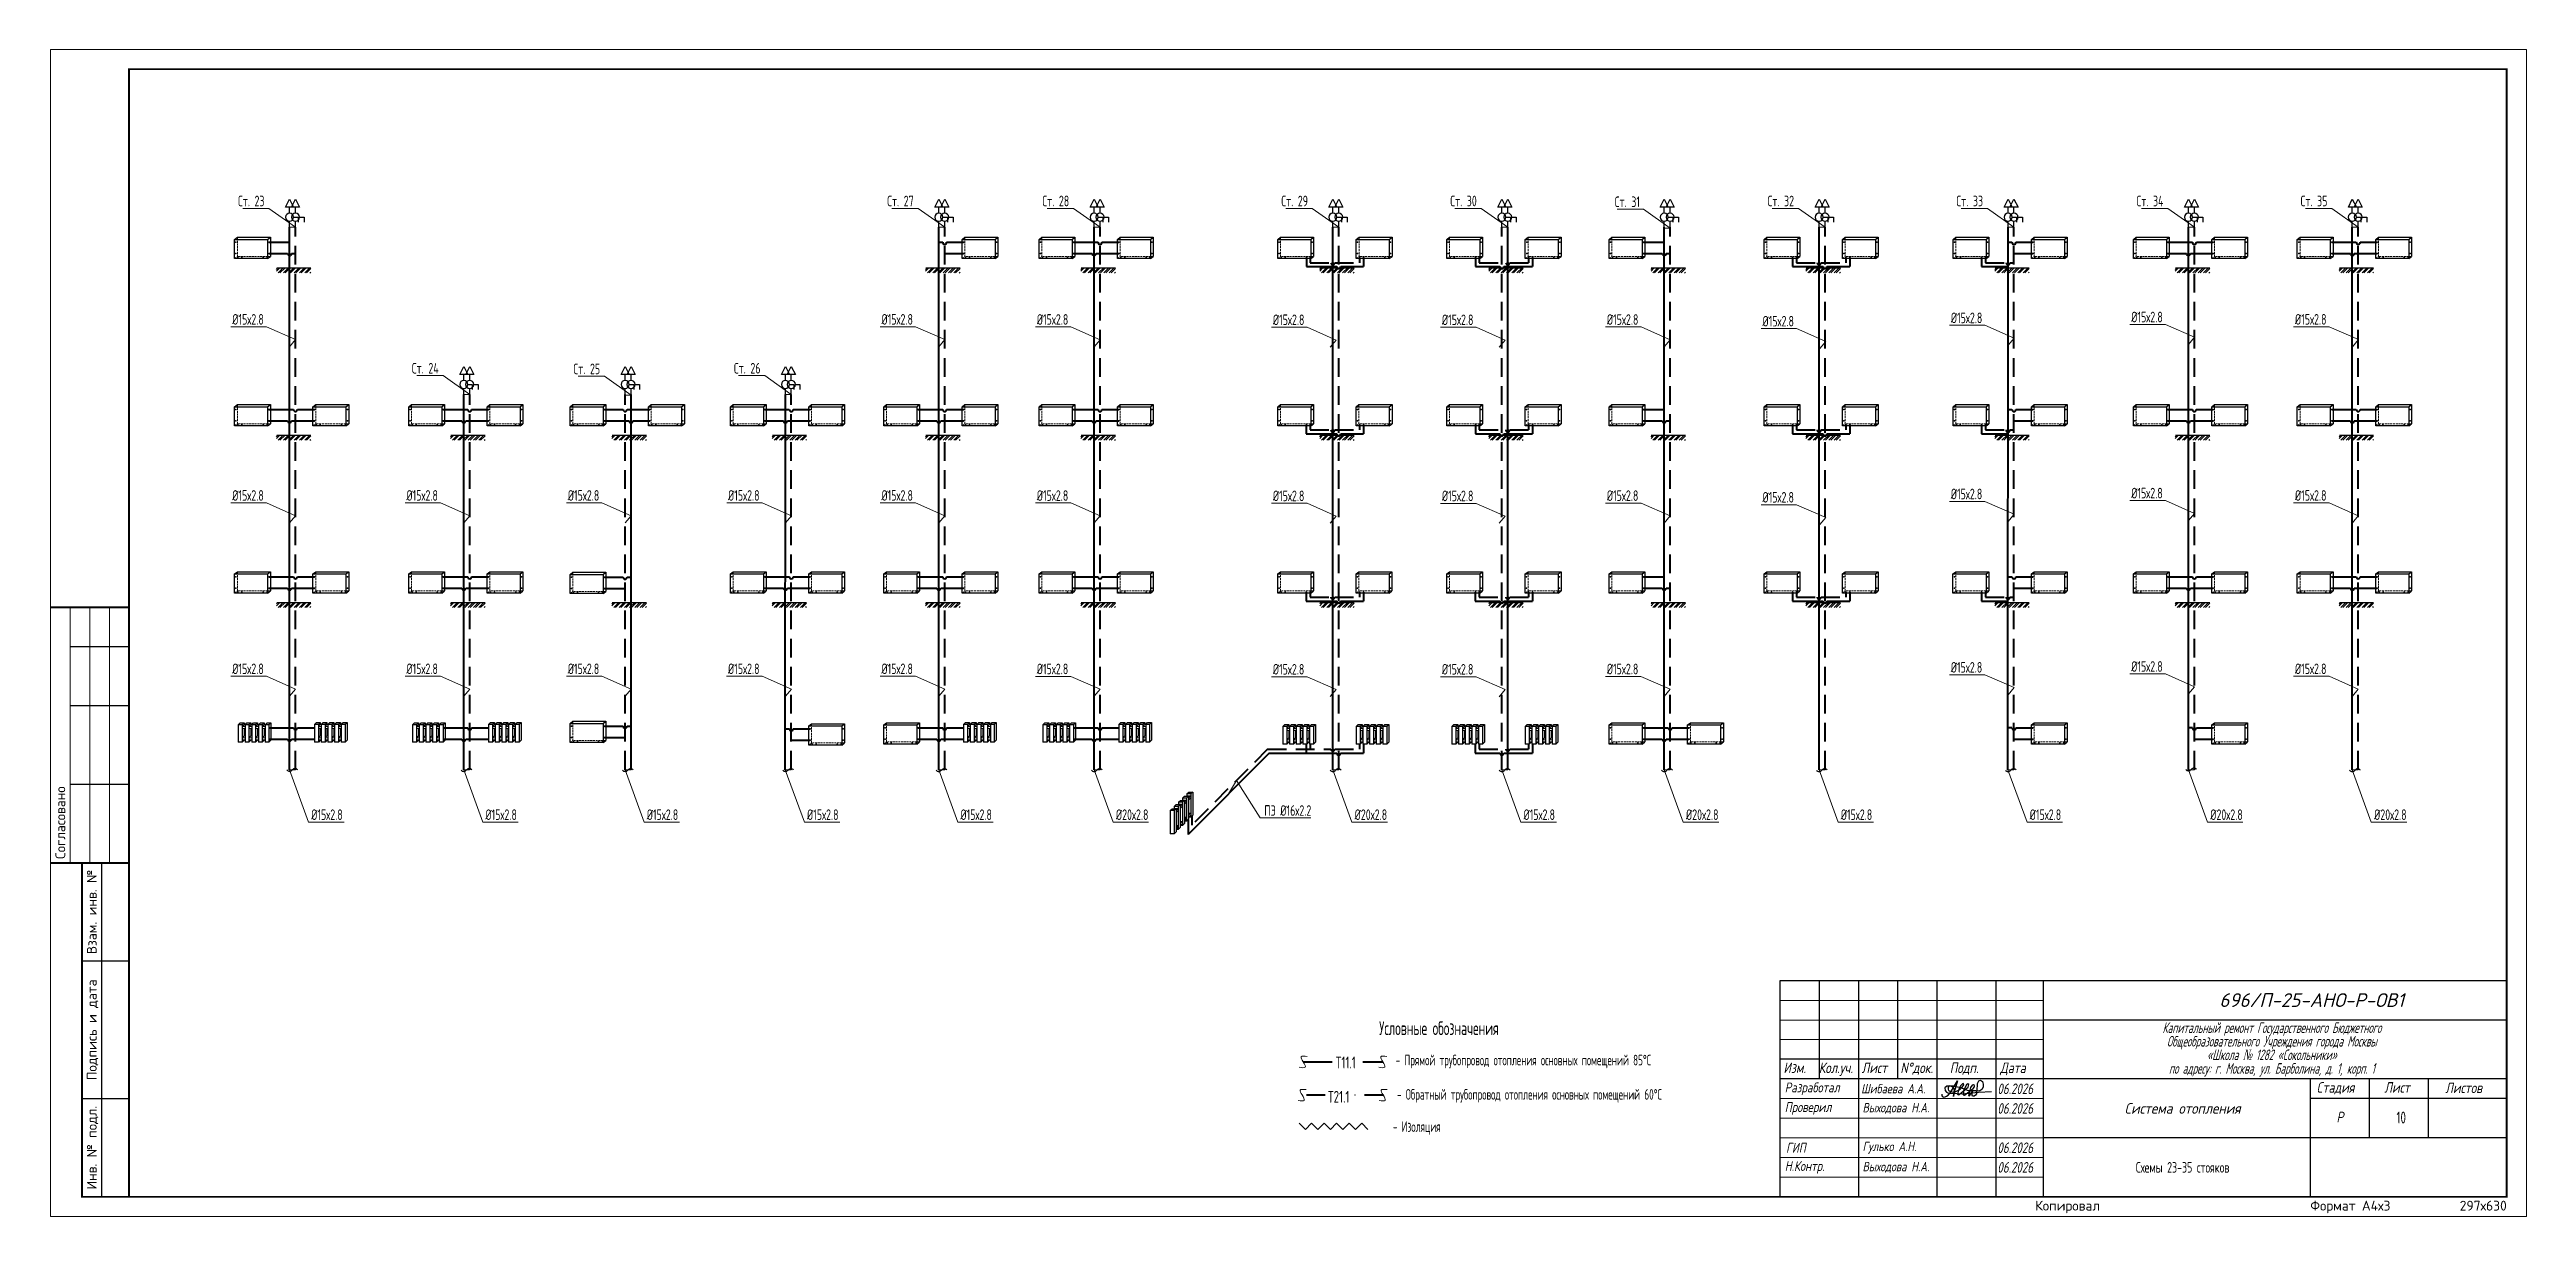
# Model space of a CAD drawing. Header units: millimetres. Extents: x -3929 to 624051, y 52832 to 514950.
# Drawn here: x 17171 to 80196, y 265215 to 294915 of the extents above; entities that cross this region are included whole.
import ezdxf
from ezdxf import colors
from ezdxf.entities.mleader import LeaderData, LeaderLine
from ezdxf.enums import TextEntityAlignment as Align
from ezdxf.math import Vec2, Vec3

# ---------------------------------------------------------------- set-up
doc = ezdxf.new("R2010")
doc.units = ezdxf.units.MM
for name, pattern in [('GOST2.303 4', [7, 5, -2, 0]), ('Hidden', [7.14375, 4.7625, -2.38125]), ('K5LT32772', [0])]:
    doc.linetypes.add(name, pattern=pattern)
doc.layers.add('9_Форматы', color=7, linetype='Continuous')
doc.layers.add('стояки', color=7, linetype='Continuous')
doc.layers.add('9_Форматы надписи', color=7, linetype='Continuous', plot=False)
for name, color, linetype, lineweight in [('_надписи ОВ', 7, 'Continuous', 20), ('Shtamp', 7, 'Continuous', 35), ('АР-ШТАМП', 7, 'Continuous', 15), ('Арматура', 4, 'Continuous', 30), ('ОВ', 6, 'Continuous', 40), ('ОВ-ИЗОЛЯЦИЯ', 7, 'Continuous', 25), ('ОВ-рамка', 7, 'Continuous', 30), ('ОВ-ТЕКСТ', 7, 'Continuous', 25), ('СПДС_Штриховка', 252, 'Continuous', 9), ('ТЕКСТ', 252, 'Continuous', 13)]:
    doc.layers.add(name, color=color, linetype=linetype, lineweight=lineweight)
for name, color, linetype, true_color in [('Подпись', 7, 'Continuous', 0x082cf7), ('т11.1', 1, 'Continuous', 0xff0000), ('т21.1', 5, 'Continuous', 0x0000ff)]:
    doc.layers.add(name, color=color, linetype=linetype, true_color=true_color)
doc.styles.add('ГОСТ', font='isocpeur.ttf', dxfattribs={"width": 0.8, "height": 250})
doc.styles.add('М2', font='isocpeui.ttf', dxfattribs={"width": 0.8})
doc.styles.add('РАЗМЕРНЫЙ', font='simplex.shx', dxfattribs={"width": 0.6, "oblique": 15})
doc.styles.add('СТИЛЬ', font='simplex.shx', dxfattribs={"width": 0.65})

msp = doc.modelspace()

# ---------------------------------------------------------------- texts
at = {"layer": '_надписи ОВ', "ltscale": 10, "style": 'СТИЛЬ', "width": 0.6}
for s, height, p in [('Условные обозначения', 350, (51003.394, 269831.665)), ('- Прямой трубопровод отопления основных помещений 85%%DС', 270, (51423.288, 269060.915)), ('- Обратный трубопровод отопления основных помещений 60%%DС', 270, (51456.533, 268187.884)), (' - Изоляция', 270, (51244.893, 267367.48))]:
    msp.add_text(s, height=height, dxfattribs=at).set_placement(p)
at = {"layer": '_надписи ОВ', "ltscale": 10, "char_height": 300, "width": 16480.02357, "attachment_point": 1, "line_spacing_factor": 0.7, "style": 'СТИЛЬ'}
for s, insert in [('Т11.1', (49899.855, 269285.14)), ('Т21.1 ', (49700.755, 268411.171))]:
    msp.add_mtext(s, dxfattribs=dict(at, insert=insert))
at = {"layer": 'ТЕКСТ', "transparency": 33554687, "attachment_point": 5, "style": 'СТИЛЬ'}
for s, insert, char_height, width in [('\\pxi1,sm0.75;{\\C7;10}', (76859.136, 267734.087, 576.986), 300, 6768.52482), ('\\pxi1,sm0.75;{\\C7;Схемы 23-35 стояков}', (71311.899, 266465.36, 576.986), 270, 6535.64473)]:
    msp.add_mtext(s, dxfattribs=dict(at, insert=insert, char_height=char_height, width=width))

# ---------------------------------------------------------------- blocks, each defined once
blk = doc.blocks.new('В.к.')
at = {"layer": 'Арматура', "color": 7, "lineweight": 30}
for p, q in [((0, 424), (-61, 302)), ((60, 302), (0, 424)), ((-62, 152), (-129, 152)), ((-129, 152), (-129, 76)), ((-61, 302), (60, 302)), ((0, 211), (0, 302)), ((0, 0), (0, 91))]:
    blk.add_line(p, q, dxfattribs=at)
blk.add_circle((0, 152), 60.9, dxfattribs=at)
blk = doc.blocks.new('gh павнель')
at = {"color": 32, "lineweight": 30, "ltscale": 0.1, "true_color": 0xcd6928}
for p, q in [((29457, 6419), (30297, 6419)), ((30297, 6419), (30297, 5931))]:
    blk.add_line(p, q, dxfattribs=at)
at = {"color": 32, "linetype": 'GOST2.303 4', "lineweight": 18, "ltscale": 10, "true_color": 0xcd6928}
for p, q in [((29457, 5931), (29457, 6419)), ((30297, 5931), (29457, 5931))]:
    blk.add_line(p, q, dxfattribs=at)
at = {"color": 32, "lineweight": 30, "ltscale": 0.1, "true_color": 0xcd6928}
for points in [[(29386, 6364), (29457, 6419)], [(30226, 6364), (30297, 6419)], [(30226, 5877), (30297, 5931)]]:
    blk.add_lwpolyline(points, dxfattribs=at)
blk.add_lwpolyline([(29386, 6364), (30226, 6364), (30226, 5877), (29386, 5877)], close=True, dxfattribs=at)
at = {"color": 32, "linetype": 'GOST2.303 4', "lineweight": 18, "ltscale": 10, "true_color": 0xcd6928}
blk.add_lwpolyline([(29386, 5877), (29457, 5931)], dxfattribs=at)
at = {"color": 32, "lineweight": 30, "ltscale": 0.1, "true_color": 0xcd6928}
for p in [(29422, 6292), (29422, 6004), (29472, 5904), (29572, 5904), (30112, 5904), (30212, 5904), (30262, 6292), (30262, 6004)]:
    blk.add_point(p, dxfattribs=at)
blk = doc.blocks.new('*U3000')
at = {"layer": '9_Форматы', "color": 7, "linetype": 'Continuous', "lineweight": 9, "ltscale": 100}
blk.add_lwpolyline([(5, -5), (5, 292), (-625, 292), (-625, -5)], close=True, dxfattribs=at)
at = {"layer": '9_Форматы', "color": 7, "linetype": 'Continuous', "lineweight": 9, "ltscale": 100, "const_width": 0.5}
blk.add_lwpolyline([(0, 0), (0, 287), (-605, 287), (-605, 0)], close=True, dxfattribs=at)
at = {"layer": '9_Форматы', "color": 7, "linetype": 'Continuous', "lineweight": 9, "ltscale": 100}
for points, const_width in [([(-605, 150), (-625, 150)], 0.5), ([(-620, 85), (-620, 150)], 0.3), ([(-605, 140), (-620, 140)], 0.3), ([(-605, 125), (-620, 125)], 0.3), ([(-605, 105), (-620, 105)], 0.3), ([(-605, 85), (-625, 85)], 0.5), ([(-605, 0), (-617, 0), (-617, 85), (-617, 85)], 0.5), ([(-612, 0), (-612, 85)], 0.3), ([(-617, 60), (-605, 60)], 0.3), ([(-617, 25), (-605, 25)], 0.3)]:
    blk.add_lwpolyline(points, dxfattribs=dict(at, const_width=const_width))
for points in [[(-615, 85), (-615, 150)], [(-610, 85), (-610, 150)], [(-610, 85), (-610, 150)]]:
    blk.add_lwpolyline(points, dxfattribs=at)
at = {"layer": '9_Форматы', "color": 7, "linetype": 'Continuous', "lineweight": 9, "ltscale": 100, "style": 'ГОСТ'}
blk.add_text('Согласовано', height=2.5, rotation=90, dxfattribs=at).set_placement((-621.25, 86))
for s, p in [('Взам. инв. №', (-614.5, 72.5)), ('Подпись и дата', (-614.5, 42.5)), ('Инв. № подл.', (-614.5, 12.5))]:
    blk.add_text(s, height=2.5, rotation=90, dxfattribs=at).set_placement(p, align=Align.MIDDLE_CENTER)
at = {"layer": '9_Форматы', "color": 7, "style": 'ГОСТ'}
for s, p in [('Копировал', (-120, -1)), ('Формат А4х3', (-50, -1))]:
    blk.add_text(s, height=2.5, dxfattribs=at).set_placement(p, align=Align.TOP_LEFT)
at = {"layer": '9_Форматы надписи', "color": 7, "style": 'ГОСТ'}
blk.add_text('297х630', height=2.5, dxfattribs=at).set_placement((0, -3.5), align=Align.RIGHT)
blk = doc.blocks.new('Штамп 22-РД-Б1-Р1-ОВ.1')
at = {"layer": 'АР-ШТАМП', "lineweight": 30, "transparency": 33554687}
blk.add_lwpolyline([(-18500, 0), (0, 0), (0, 5500), (-18500, 5500)], close=True, dxfattribs=at)
for points in [[(-17500, 5500), (-17500, 3000)], [(-16500, 5500), (-16500, 0)], [(-15500, 5500), (-15500, 3000)], [(-14500, 5500), (-14500, 0)], [(-13000, 5500), (-13000, 0)], [(-11800, 5500), (-11800, 0)], [(0, 4500), (-11800, 4500), (-11800, 4500)], [(-11800, 3500), (-18500, 3500)], [(-11800, 3000), (-18500, 3000)], [(0, 3000), (-11800, 3000), (-11800, 3000)], [(-5000, 3000), (-5000, 0)], [(-3500, 3000), (-3500, 1500)], [(-2000, 3000), (-2000, 1500)], [(0, 2500), (-5000, 2500)], [(0, 1500), (-11800, 1500), (-11800, 1500)]]:
    blk.add_lwpolyline(points, dxfattribs=at)
at = {"layer": 'АР-ШТАМП', "lineweight": 15, "transparency": 33554687}
for points in [[(-11800, 5000), (-18500, 5000)], [(-11800, 4500), (-18500, 4500)], [(-11800, 4000), (-18500, 4000)], [(-11800, 2500), (-18500, 2500)], [(-11800, 2000), (-18500, 2000)], [(-11800, 1500), (-18500, 1500)], [(-11800, 1000), (-18500, 1000)], [(-11800, 500), (-18500, 500)]]:
    blk.add_lwpolyline(points, dxfattribs=at)
at = {"layer": 'Подпись', "linetype": 'Continuous'}
blk.add_lwpolyline([(-14376, 2617), (-14374, 2584), (-14364, 2561), (-14345, 2542), (-14323, 2536), (-14290, 2542), (-14259, 2558), (-14218, 2591), (-14159, 2653), (-13975, 2948), (-14064, 2666), (-14079, 2550), (-14056, 2734), (-14097, 2794), (-14145, 2818), (-14193, 2822), (-14216, 2789), (-14218, 2743), (-14204, 2703), (-14168, 2687), (-14124, 2669), (-14055, 2667), (-14002, 2687), (-13951, 2714), (-13904, 2752), (-13865, 2785), (-13836, 2826), (-13816, 2848), (-13821, 2882), (-13851, 2878), (-13903, 2822), (-13932, 2759), (-13961, 2677), (-13973, 2612), (-13963, 2592), (-13936, 2606), (-13779, 2735), (-13708, 2794), (-13690, 2861), (-13710, 2878), (-13748, 2852), (-13814, 2727), (-13829, 2595), (-13802, 2591), (-13579, 2753), (-13546, 2800), (-13547, 2836), (-13570, 2852), (-13602, 2845), (-13648, 2785), (-13676, 2683), (-13694, 2578), (-13672, 2574), (-13650, 2610), (-13616, 2663), (-13575, 2705), (-13535, 2707), (-13509, 2709), (-13491, 2684), (-13495, 2623), (-13521, 2590), (-13555, 2566), (-13593, 2565), (-13600, 2579), (-13601, 2638), (-13584, 2696), (-13575, 2705), (-13509, 2709), (-13491, 2684), (-13479, 2701), (-13472, 2884), (-13436, 2950), (-13389, 2971), (-13345, 2931), (-13328, 2868), (-13326, 2790), (-13355, 2730), (-13410, 2696), (-13618, 2691), (-13719, 2710), (-13806, 2741), (-13867, 2763), (-13911, 2779), (-13977, 2793), (-14075, 2813), (-14248, 2815), (-14298, 2772), (-14295, 2705), (-14255, 2662), (-14202, 2639), (-13997, 2626), (-13852, 2624), (-13699, 2642), (-13442, 2665), (-13114, 2682)], dxfattribs=at)
at = {"layer": 'Shtamp', "color": 7, "ltscale": 33.333333, "style": 'М2'}
blk.add_text('696/П-25-АНО-Р-ОВ1', height=350, dxfattribs=at).set_placement((-7314, 4832))
at = {"layer": 'Shtamp', "ltscale": 33.333333, "style": 'М2', "width": 0.8}
for s, p in [('Изм.', (-18406, 3149)), ('Кол.уч.', (-17506, 3149)), ('Лист ', (-16417, 3149)), ('N°док.', (-15430, 3149)), ('Подп.', (-14174, 3149)), ('Дата', (-12892, 3149)), ('Cтадия', (-4844, 2649)), ('Лист ', (-3117, 2649)), ('Листов', (-1567, 2639)), ('Р', (-4334, 1896))]:
    blk.add_text(s, height=270, dxfattribs=at).set_placement(p)
at = {"layer": 'Shtamp', "color": 7, "ltscale": 33.333333, "style": 'М2', "width": 0.75}
for p in [(-12960, 2615), (-12960, 2115), (-12960, 1115), (-12960, 615)]:
    blk.add_text('06.2026', height=270, dxfattribs=at).set_placement(p)
at = {"layer": 'Shtamp', "ltscale": 33.333333, "char_height": 270, "attachment_point": 5, "line_spacing_factor": 0.768}
for s, insert, width, style in [('\\pxl1.18333,r1.7625,qc;Капитальный ремонт Государственного Бюджетного \\PОбщеобразовательного Учреждения города Москвы \\P«Школа {\\fTimes New Roman|b0|i0|c204|p18;№} 1282 «Сокольники» \\Pпо адресу: г. Москва, ул. Барболина, д. 1, корп. 1', (-5900, 3750), 11799.97, 'РАЗМЕРНЫЙ'), ('\\pxi1,sm0.75;{\\W0.9;\\C7;Система отопления}', (-8384, 2250), 6643.18, 'М2')]:
    blk.add_mtext(s, dxfattribs=dict(at, insert=insert, width=width, style=style))
at = {"layer": 'Shtamp', "color": 18, "ltscale": 100, "true_color": 0x000000, "width": 2000, "attachment_point": 4, "style": 'М2'}
for s, insert, char_height in [('\\pxi0.002,t0;{\\W0.8;\\C256; Разработал}', (-18500, 2750), 250), ('{\\W0.8;\\C256;Шибаева А.А.}', (-16429, 2752), 240), ('\\pxi0.002,t0;{\\W0.8;\\C256; Проверил}', (-18500, 2250), 250), ('\\pxi0.002,t0;{\\W0.8;\\C256;ГИП}', (-18339, 1250), 250), ('\\pxi0.002,t0;{\\W0.8;\\C256; Н.Контр.}', (-18500, 750), 250)]:
    blk.add_mtext(s, dxfattribs=dict(at, insert=insert, char_height=char_height))
at = {"layer": 'Shtamp', "color": 1, "ltscale": 100, "true_color": 0xff0000, "char_height": 240, "width": 2000, "attachment_point": 4, "style": 'М2'}
for s, insert in [('{\\C256;Выходова Н.А.}', (-16393, 2250)), ('{\\C256;Гулько А.Н.}', (-16393, 1250)), ('{\\C256;Выходова Н.А.}', (-16393, 750))]:
    blk.add_mtext(s, dxfattribs=dict(at, insert=insert))

# ---------------------------------------------------------------- hatches: boundary and pattern name
at = {"layer": 'СПДС_Штриховка', "lineweight": 25}
h = msp.add_hatch(dxfattribs=at)
h.set_pattern_fill('ANSI32', color=253, scale=10)
h.set_pattern_definition([(45, (414665.63, 611263.03), (-67.351921, 67.351921), []), (45, (414710.53, 611263.03), (-67.351921, 67.351921), [])])
h.paths.add_polyline_path([(23819.521, 289357.048), (22944.868, 289357.048), (22944.868, 289229.379), (23819.521, 289229.379)])
h = msp.add_hatch(dxfattribs=at)
h.set_pattern_fill('ANSI32', color=253, scale=10)
h.set_pattern_definition([(45, (431184.57, 611263.03), (-67.351921, 67.351921), []), (45, (431229.47, 611263.03), (-67.351921, 67.351921), [])])
h.paths.add_polyline_path([(40338.457, 289357.048), (39463.804, 289357.048), (39463.804, 289229.379), (40338.457, 289229.379)])
h = msp.add_hatch(dxfattribs=at)
h.set_pattern_fill('ANSI32', color=253, scale=10)
h.set_pattern_definition([(45, (435137.3, 611263.03), (-67.351921, 67.351921), []), (45, (435182.2, 611263.03), (-67.351921, 67.351921), [])])
h.paths.add_polyline_path([(44291.185, 289357.048), (43416.532, 289357.048), (43416.532, 289229.379), (44291.185, 289229.379)])
h = msp.add_hatch(dxfattribs=at)
h.set_pattern_fill('ANSI32', color=253, scale=10)
h.set_pattern_definition([(45, (441211.16, 611263.03), (-67.351921, 67.351921), []), (45, (441256.06, 611263.03), (-67.351921, 67.351921), [])])
h.paths.add_polyline_path([(50365.046, 289357.048), (49490.393, 289357.048), (49490.393, 289229.379), (50365.046, 289229.379)])
h = msp.add_hatch(dxfattribs=at)
h.set_pattern_fill('ANSI32', color=253, scale=10)
h.set_pattern_definition([(45, (445512.12, 611263.03), (-67.351921, 67.351921), []), (45, (445557.02, 611263.03), (-67.351921, 67.351921), [])])
h.paths.add_polyline_path([(54666.006, 289357.048), (53791.353, 289357.048), (53791.353, 289229.379), (54666.006, 289229.379)])
h = msp.add_hatch(dxfattribs=at)
h.set_pattern_fill('ANSI32', color=253, scale=10)
h.set_pattern_definition([(45, (449642.49, 611263.03), (-67.351921, 67.351921), []), (45, (449687.39, 611263.03), (-67.351921, 67.351921), [])])
h.paths.add_polyline_path([(58796.377, 289357.048), (57921.724, 289357.048), (57921.724, 289229.379), (58796.377, 289229.379)])
h = msp.add_hatch(dxfattribs=at)
h.set_pattern_fill('ANSI32', color=253, scale=10)
h.set_pattern_definition([(45, (453584.805, 611263.03), (-67.351921, 67.351921), []), (45, (453629.71, 611263.03), (-67.351921, 67.351921), [])])
h.paths.add_polyline_path([(62738.694, 289357.048), (61864.041, 289357.048), (61864.041, 289229.379), (62738.694, 289229.379)])
h = msp.add_hatch(dxfattribs=at)
h.set_pattern_fill('ANSI32', color=253, scale=10)
h.set_pattern_definition([(45, (458391.895, 611263.03), (-67.351921, 67.351921), []), (45, (458436.8, 611263.03), (-67.351921, 67.351921), [])])
h.paths.add_polyline_path([(67545.784, 289357.048), (66671.13, 289357.048), (66671.13, 289229.379), (67545.784, 289229.379)])
h = msp.add_hatch(dxfattribs=at)
h.set_pattern_fill('ANSI32', color=253, scale=10)
h.set_pattern_definition([(45, (462982.48, 611263.03), (-67.351921, 67.351921), []), (45, (463027.38, 611263.03), (-67.351921, 67.351921), [])])
h.paths.add_polyline_path([(72136.37, 289357.048), (71261.717, 289357.048), (71261.717, 289229.379), (72136.37, 289229.379)])
h = msp.add_hatch(dxfattribs=at)
h.set_pattern_fill('ANSI32', color=253, scale=10)
h.set_pattern_definition([(45, (467151.61, 611263.03), (-67.351921, 67.351921), []), (45, (467196.51, 611263.03), (-67.351921, 67.351921), [])])
h.paths.add_polyline_path([(76305.499, 289357.048), (75430.846, 289357.048), (75430.846, 289229.379), (76305.499, 289229.379)])
h = msp.add_hatch(dxfattribs=at)
h.set_pattern_fill('ANSI32', color=253, scale=10)
h.set_pattern_definition([(45, (414665.63, 607006.29), (-67.351921, 67.351921), []), (45, (414710.53, 607006.29), (-67.351921, 67.351921), [])])
h.paths.add_polyline_path([(23819.521, 285100.311), (22944.868, 285100.311), (22944.868, 284972.641), (23819.521, 284972.641)])
h = msp.add_hatch(dxfattribs=at)
h.set_pattern_fill('ANSI32', color=253, scale=10)
h.set_pattern_definition([(45, (419097.71, 607006.29), (-67.351921, 67.351921), []), (45, (419142.61, 607006.29), (-67.351921, 67.351921), [])])
h.paths.add_polyline_path([(28251.6, 285100.311), (27376.947, 285100.311), (27376.947, 284972.641), (28251.6, 284972.641)])
h = msp.add_hatch(dxfattribs=at)
h.set_pattern_fill('ANSI32', color=253, scale=10)
h.set_pattern_definition([(45, (423203.455, 607006.29), (-67.351921, 67.351921), []), (45, (423248.36, 607006.29), (-67.351921, 67.351921), [])])
h.paths.add_polyline_path([(32357.344, 285100.311), (31482.691, 285100.311), (31482.691, 284972.641), (32357.344, 284972.641)])
h = msp.add_hatch(dxfattribs=at)
h.set_pattern_fill('ANSI32', color=253, scale=10)
h.set_pattern_definition([(45, (427281.63, 607006.29), (-67.351921, 67.351921), []), (45, (427326.53, 607006.29), (-67.351921, 67.351921), [])])
h.paths.add_polyline_path([(36435.517, 285100.311), (35560.864, 285100.311), (35560.864, 284972.641), (36435.517, 284972.641)])
h = msp.add_hatch(dxfattribs=at)
h.set_pattern_fill('ANSI32', color=253, scale=10)
h.set_pattern_definition([(45, (431184.57, 607006.29), (-67.351921, 67.351921), []), (45, (431229.47, 607006.29), (-67.351921, 67.351921), [])])
h.paths.add_polyline_path([(40338.457, 285100.311), (39463.804, 285100.311), (39463.804, 284972.641), (40338.457, 284972.641)])
h = msp.add_hatch(dxfattribs=at)
h.set_pattern_fill('ANSI32', color=253, scale=10)
h.set_pattern_definition([(45, (435137.3, 607006.29), (-67.351921, 67.351921), []), (45, (435182.2, 607006.29), (-67.351921, 67.351921), [])])
h.paths.add_polyline_path([(44291.185, 285100.311), (43416.532, 285100.311), (43416.532, 284972.641), (44291.185, 284972.641)])
h = msp.add_hatch(dxfattribs=at)
h.set_pattern_fill('ANSI32', color=253, scale=10)
h.set_pattern_definition([(45, (441211.16, 607006.29), (-67.351921, 67.351921), []), (45, (441256.06, 607006.29), (-67.351921, 67.351921), [])])
h.paths.add_polyline_path([(50365.046, 285100.311), (49490.393, 285100.311), (49490.393, 284972.641), (50365.046, 284972.641)])
h = msp.add_hatch(dxfattribs=at)
h.set_pattern_fill('ANSI32', color=253, scale=10)
h.set_pattern_definition([(45, (445512.12, 607006.29), (-67.351921, 67.351921), []), (45, (445557.02, 607006.29), (-67.351921, 67.351921), [])])
h.paths.add_polyline_path([(54666.006, 285100.311), (53791.353, 285100.311), (53791.353, 284972.641), (54666.006, 284972.641)])
h = msp.add_hatch(dxfattribs=at)
h.set_pattern_fill('ANSI32', color=253, scale=10)
h.set_pattern_definition([(45, (449642.49, 607006.29), (-67.351921, 67.351921), []), (45, (449687.39, 607006.29), (-67.351921, 67.351921), [])])
h.paths.add_polyline_path([(58796.377, 285100.311), (57921.724, 285100.311), (57921.724, 284972.641), (58796.377, 284972.641)])
h = msp.add_hatch(dxfattribs=at)
h.set_pattern_fill('ANSI32', color=253, scale=10)
h.set_pattern_definition([(45, (453584.805, 607006.29), (-67.351921, 67.351921), []), (45, (453629.71, 607006.29), (-67.351921, 67.351921), [])])
h.paths.add_polyline_path([(62738.694, 285100.311), (61864.041, 285100.311), (61864.041, 284972.641), (62738.694, 284972.641)])
h = msp.add_hatch(dxfattribs=at)
h.set_pattern_fill('ANSI32', color=253, scale=10)
h.set_pattern_definition([(45, (458391.895, 607006.29), (-67.351921, 67.351921), []), (45, (458436.8, 607006.29), (-67.351921, 67.351921), [])])
h.paths.add_polyline_path([(67545.784, 285100.311), (66671.13, 285100.311), (66671.13, 284972.641), (67545.784, 284972.641)])
h = msp.add_hatch(dxfattribs=at)
h.set_pattern_fill('ANSI32', color=253, scale=10)
h.set_pattern_definition([(45, (462982.48, 607006.29), (-67.351921, 67.351921), []), (45, (463027.38, 607006.29), (-67.351921, 67.351921), [])])
h.paths.add_polyline_path([(72136.37, 285100.311), (71261.717, 285100.311), (71261.717, 284972.641), (72136.37, 284972.641)])
h = msp.add_hatch(dxfattribs=at)
h.set_pattern_fill('ANSI32', color=253, scale=10)
h.set_pattern_definition([(45, (467151.61, 607006.29), (-67.351921, 67.351921), []), (45, (467196.51, 607006.29), (-67.351921, 67.351921), [])])
h.paths.add_polyline_path([(76305.499, 285100.311), (75430.846, 285100.311), (75430.846, 284972.641), (76305.499, 284972.641)])
h = msp.add_hatch(dxfattribs=at)
h.set_pattern_fill('ANSI32', color=253, scale=10)
h.set_pattern_definition([(45, (414665.63, 602749.55), (-67.351921, 67.351921), []), (45, (414710.53, 602749.55), (-67.351921, 67.351921), [])])
h.paths.add_polyline_path([(23819.521, 280843.573), (22944.868, 280843.573), (22944.868, 280715.904), (23819.521, 280715.904)])
h = msp.add_hatch(dxfattribs=at)
h.set_pattern_fill('ANSI32', color=253, scale=10)
h.set_pattern_definition([(45, (419097.71, 602749.55), (-67.351921, 67.351921), []), (45, (419142.61, 602749.55), (-67.351921, 67.351921), [])])
h.paths.add_polyline_path([(28251.6, 280843.573), (27376.947, 280843.573), (27376.947, 280715.904), (28251.6, 280715.904)])
h = msp.add_hatch(dxfattribs=at)
h.set_pattern_fill('ANSI32', color=253, scale=10)
h.set_pattern_definition([(45, (423203.455, 602749.55), (-67.351921, 67.351921), []), (45, (423248.36, 602749.55), (-67.351921, 67.351921), [])])
h.paths.add_polyline_path([(32357.344, 280843.573), (31482.691, 280843.573), (31482.691, 280715.904), (32357.344, 280715.904)])
h = msp.add_hatch(dxfattribs=at)
h.set_pattern_fill('ANSI32', color=253, scale=10)
h.set_pattern_definition([(45, (427281.63, 602749.55), (-67.351921, 67.351921), []), (45, (427326.53, 602749.55), (-67.351921, 67.351921), [])])
h.paths.add_polyline_path([(36435.517, 280843.573), (35560.864, 280843.573), (35560.864, 280715.904), (36435.517, 280715.904)])
h = msp.add_hatch(dxfattribs=at)
h.set_pattern_fill('ANSI32', color=253, scale=10)
h.set_pattern_definition([(45, (431184.57, 602749.55), (-67.351921, 67.351921), []), (45, (431229.47, 602749.55), (-67.351921, 67.351921), [])])
h.paths.add_polyline_path([(40338.457, 280843.573), (39463.804, 280843.573), (39463.804, 280715.904), (40338.457, 280715.904)])
h = msp.add_hatch(dxfattribs=at)
h.set_pattern_fill('ANSI32', color=253, scale=10)
h.set_pattern_definition([(45, (435137.3, 602749.55), (-67.351921, 67.351921), []), (45, (435182.2, 602749.55), (-67.351921, 67.351921), [])])
h.paths.add_polyline_path([(44291.185, 280843.573), (43416.532, 280843.573), (43416.532, 280715.904), (44291.185, 280715.904)])
h = msp.add_hatch(dxfattribs=at)
h.set_pattern_fill('ANSI32', color=253, scale=10)
h.set_pattern_definition([(45, (441211.16, 602749.55), (-67.351921, 67.351921), []), (45, (441256.06, 602749.55), (-67.351921, 67.351921), [])])
h.paths.add_polyline_path([(50365.046, 280843.573), (49490.393, 280843.573), (49490.393, 280715.904), (50365.046, 280715.904)])
h = msp.add_hatch(dxfattribs=at)
h.set_pattern_fill('ANSI32', color=253, scale=10)
h.set_pattern_definition([(45, (445512.12, 602749.55), (-67.351921, 67.351921), []), (45, (445557.02, 602749.55), (-67.351921, 67.351921), [])])
h.paths.add_polyline_path([(54666.006, 280843.573), (53791.353, 280843.573), (53791.353, 280715.904), (54666.006, 280715.904)])
h = msp.add_hatch(dxfattribs=at)
h.set_pattern_fill('ANSI32', color=253, scale=10)
h.set_pattern_definition([(45, (449642.49, 602749.55), (-67.351921, 67.351921), []), (45, (449687.39, 602749.55), (-67.351921, 67.351921), [])])
h.paths.add_polyline_path([(58796.377, 280843.573), (57921.724, 280843.573), (57921.724, 280715.904), (58796.377, 280715.904)])
h = msp.add_hatch(dxfattribs=at)
h.set_pattern_fill('ANSI32', color=253, scale=10)
h.set_pattern_definition([(45, (453584.805, 602749.55), (-67.351921, 67.351921), []), (45, (453629.71, 602749.55), (-67.351921, 67.351921), [])])
h.paths.add_polyline_path([(62738.694, 280843.573), (61864.041, 280843.573), (61864.041, 280715.904), (62738.694, 280715.904)])
h = msp.add_hatch(dxfattribs=at)
h.set_pattern_fill('ANSI32', color=253, scale=10)
h.set_pattern_definition([(45, (458391.895, 602749.55), (-67.351921, 67.351921), []), (45, (458436.8, 602749.55), (-67.351921, 67.351921), [])])
h.paths.add_polyline_path([(67545.784, 280843.573), (66671.13, 280843.573), (66671.13, 280715.904), (67545.784, 280715.904)])
h = msp.add_hatch(dxfattribs=at)
h.set_pattern_fill('ANSI32', color=253, scale=10)
h.set_pattern_definition([(45, (462982.48, 602749.55), (-67.351921, 67.351921), []), (45, (463027.38, 602749.55), (-67.351921, 67.351921), [])])
h.paths.add_polyline_path([(72136.37, 280843.573), (71261.717, 280843.573), (71261.717, 280715.904), (72136.37, 280715.904)])
h = msp.add_hatch(dxfattribs=at)
h.set_pattern_fill('ANSI32', color=253, scale=10)
h.set_pattern_definition([(45, (467151.61, 602749.55), (-67.351921, 67.351921), []), (45, (467196.51, 602749.55), (-67.351921, 67.351921), [])])
h.paths.add_polyline_path([(76305.499, 280843.573), (75430.846, 280843.573), (75430.846, 280715.904), (76305.499, 280715.904)])

# ---------------------------------------------------------------- linework, layer by layer
at = {"color": 253, "lineweight": 25, "ltscale": 0.1}
for p, q in [((22951.211, 289357.048), (23819.521, 289357.048)), ((39470.147, 289357.048), (40338.457, 289357.048)), ((43422.875, 289357.048), (44291.185, 289357.048)), ((49496.736, 289357.048), (50365.046, 289357.048)), ((53797.696, 289357.048), (54666.006, 289357.048)), ((57928.067, 289357.048), (58796.377, 289357.048)), ((61870.384, 289357.048), (62738.694, 289357.048)), ((66677.474, 289357.048), (67545.784, 289357.048)), ((71268.06, 289357.048), (72136.37, 289357.048)), ((75437.189, 289357.048), (76305.499, 289357.048)), ((22951.211, 285100.311), (23819.521, 285100.311)), ((27383.29, 285100.311), (28251.6, 285100.311)), ((31489.034, 285100.311), (32357.344, 285100.311)), ((35567.207, 285100.311), (36435.517, 285100.311)), ((39470.147, 285100.311), (40338.457, 285100.311)), ((43422.875, 285100.311), (44291.185, 285100.311)), ((49496.736, 285100.311), (50365.046, 285100.311)), ((53797.696, 285100.311), (54666.006, 285100.311)), ((57928.067, 285100.311), (58796.377, 285100.311)), ((61870.384, 285100.311), (62738.694, 285100.311)), ((66677.474, 285100.311), (67545.784, 285100.311)), ((71268.06, 285100.311), (72136.37, 285100.311)), ((75437.189, 285100.311), (76305.499, 285100.311)), ((22951.211, 280843.573), (23819.521, 280843.573)), ((27383.29, 280843.573), (28251.6, 280843.573)), ((31489.034, 280843.573), (32357.344, 280843.573)), ((35567.207, 280843.573), (36435.517, 280843.573)), ((39470.147, 280843.573), (40338.457, 280843.573)), ((43422.875, 280843.573), (44291.185, 280843.573)), ((49496.736, 280843.573), (50365.046, 280843.573)), ((53797.696, 280843.573), (54666.006, 280843.573)), ((57928.067, 280843.573), (58796.377, 280843.573)), ((61870.384, 280843.573), (62738.694, 280843.573)), ((66677.474, 280843.573), (67545.784, 280843.573)), ((71268.06, 280843.573), (72136.37, 280843.573)), ((75437.189, 280843.573), (76305.499, 280843.573))]:
    msp.add_line(p, q, dxfattribs=at)
at = {"color": 32, "lineweight": 30, "ltscale": 0.1, "true_color": 0xcd6928}
for p, q in [((21974.994, 277731.89), (22024.994, 277781.89)), ((21974.994, 277731.89), (21974.994, 277288.146)), ((22074.994, 277731.89), (21974.994, 277731.89)), ((22024.994, 277781.89), (22124.994, 277781.89)), ((22124.994, 277781.89), (22074.994, 277731.89)), ((22074.994, 277731.89), (22074.994, 277288.146)), ((22124.994, 277338.146), (22074.994, 277288.146)), ((22124.994, 277781.89), (22124.994, 277731.89)), ((22124.994, 277631.89), (22124.994, 277448.146)), ((22124.994, 277348.146), (22124.994, 277338.146)), ((22144.994, 277731.89), (22194.994, 277781.89)), ((22144.994, 277731.89), (22144.994, 277288.146)), ((22244.994, 277731.89), (22144.994, 277731.89)), ((22194.994, 277781.89), (22294.994, 277781.89)), ((22294.994, 277781.89), (22244.994, 277731.89)), ((22244.994, 277731.89), (22244.994, 277288.146)), ((22294.994, 277338.146), (22244.994, 277288.146)), ((22294.994, 277781.89), (22294.994, 277731.89)), ((22294.994, 277631.89), (22294.994, 277448.146)), ((22294.994, 277348.146), (22294.994, 277338.146)), ((22314.994, 277731.89), (22364.994, 277781.89)), ((22314.994, 277731.89), (22314.994, 277288.146)), ((22414.994, 277731.89), (22314.994, 277731.89)), ((22364.994, 277781.89), (22464.994, 277781.89)), ((22464.994, 277781.89), (22414.994, 277731.89)), ((22414.994, 277731.89), (22414.994, 277288.146)), ((22464.994, 277338.146), (22414.994, 277288.146)), ((22464.994, 277781.89), (22464.994, 277731.89)), ((22464.994, 277631.89), (22464.994, 277448.146)), ((22464.994, 277348.146), (22464.994, 277338.146)), ((22484.994, 277731.89), (22534.994, 277781.89)), ((22484.994, 277731.89), (22484.994, 277288.146)), ((22584.994, 277731.89), (22484.994, 277731.89)), ((22534.994, 277781.89), (22634.994, 277781.89)), ((22634.994, 277781.89), (22584.994, 277731.89)), ((22584.994, 277731.89), (22584.994, 277288.146)), ((22634.994, 277338.146), (22584.994, 277288.146)), ((22634.994, 277781.89), (22634.994, 277731.89)), ((22634.994, 277631.89), (22634.994, 277448.146)), ((22634.994, 277348.146), (22634.994, 277338.146)), ((22654.994, 277731.89), (22704.994, 277781.89)), ((22654.994, 277731.89), (22654.994, 277288.146)), ((22754.994, 277731.89), (22654.994, 277731.89)), ((22704.994, 277781.89), (22804.994, 277781.89)), ((22804.994, 277781.89), (22754.994, 277731.89)), ((22754.994, 277731.89), (22754.994, 277288.146)), ((22804.994, 277338.146), (22754.994, 277288.146)), ((22804.994, 277781.89), (22804.994, 277338.146)), ((23910.822, 277733.504), (23960.822, 277783.504)), ((23910.822, 277733.504), (23910.822, 277289.76)), ((24010.822, 277733.504), (23910.822, 277733.504)), ((23960.822, 277783.504), (24060.822, 277783.504)), ((24060.822, 277783.504), (24010.822, 277733.504)), ((24010.822, 277733.504), (24010.822, 277289.76)), ((24060.822, 277339.76), (24010.822, 277289.76)), ((24060.822, 277783.504), (24060.822, 277733.504)), ((24060.822, 277633.504), (24060.822, 277449.76)), ((24060.822, 277349.76), (24060.822, 277339.76)), ((24080.822, 277733.504), (24130.822, 277783.504)), ((24080.822, 277733.504), (24080.822, 277289.76)), ((24180.822, 277733.504), (24080.822, 277733.504)), ((24130.822, 277783.504), (24230.822, 277783.504)), ((24230.822, 277783.504), (24180.822, 277733.504)), ((24180.822, 277733.504), (24180.822, 277289.76)), ((24230.822, 277339.76), (24180.822, 277289.76)), ((24230.822, 277783.504), (24230.822, 277733.504)), ((24230.822, 277633.504), (24230.822, 277449.76)), ((24230.822, 277349.76), (24230.822, 277339.76)), ((24250.822, 277733.504), (24300.822, 277783.504)), ((24250.822, 277733.504), (24250.822, 277289.76)), ((24350.822, 277733.504), (24250.822, 277733.504)), ((24300.822, 277783.504), (24400.822, 277783.504)), ((24400.822, 277783.504), (24350.822, 277733.504)), ((24350.822, 277733.504), (24350.822, 277289.76)), ((24400.822, 277339.76), (24350.822, 277289.76)), ((24400.822, 277783.504), (24400.822, 277733.504)), ((24400.822, 277633.504), (24400.822, 277449.76)), ((24400.822, 277349.76), (24400.822, 277339.76)), ((24420.822, 277733.504), (24470.822, 277783.504)), ((24420.822, 277733.504), (24420.822, 277289.76)), ((24520.822, 277733.504), (24420.822, 277733.504)), ((24470.822, 277783.504), (24570.822, 277783.504)), ((24570.822, 277783.504), (24520.822, 277733.504)), ((24520.822, 277733.504), (24520.822, 277289.76)), ((24570.822, 277339.76), (24520.822, 277289.76)), ((24570.822, 277783.504), (24570.822, 277733.504)), ((24570.822, 277633.504), (24570.822, 277449.76)), ((24570.822, 277349.76), (24570.822, 277339.76)), ((24590.822, 277733.504), (24640.822, 277783.504)), ((24590.822, 277733.504), (24590.822, 277289.76)), ((24690.822, 277733.504), (24590.822, 277733.504)), ((24640.822, 277783.504), (24740.822, 277783.504)), ((24740.822, 277783.504), (24690.822, 277733.504)), ((24690.822, 277733.504), (24690.822, 277289.76)), ((24740.822, 277339.76), (24690.822, 277289.76)), ((24740.822, 277783.504), (24740.822, 277339.76)), ((26407.073, 277731.89), (26457.073, 277781.89)), ((26407.073, 277731.89), (26407.073, 277288.146)), ((26507.073, 277731.89), (26407.073, 277731.89)), ((26457.073, 277781.89), (26557.073, 277781.89)), ((26557.073, 277781.89), (26507.073, 277731.89)), ((26507.073, 277731.89), (26507.073, 277288.146)), ((26557.073, 277338.146), (26507.073, 277288.146)), ((26557.073, 277781.89), (26557.073, 277731.89)), ((26557.073, 277631.89), (26557.073, 277448.146)), ((26557.073, 277348.146), (26557.073, 277338.146)), ((26577.073, 277731.89), (26627.073, 277781.89)), ((26577.073, 277731.89), (26577.073, 277288.146)), ((26677.073, 277731.89), (26577.073, 277731.89)), ((26627.073, 277781.89), (26727.073, 277781.89)), ((26727.073, 277781.89), (26677.073, 277731.89)), ((26677.073, 277731.89), (26677.073, 277288.146)), ((26727.073, 277338.146), (26677.073, 277288.146)), ((26727.073, 277781.89), (26727.073, 277731.89)), ((26727.073, 277631.89), (26727.073, 277448.146)), ((26727.073, 277348.146), (26727.073, 277338.146)), ((26747.073, 277731.89), (26797.073, 277781.89)), ((26747.073, 277731.89), (26747.073, 277288.146)), ((26847.073, 277731.89), (26747.073, 277731.89)), ((26797.073, 277781.89), (26897.073, 277781.89)), ((26897.073, 277781.89), (26847.073, 277731.89)), ((26847.073, 277731.89), (26847.073, 277288.146)), ((26897.073, 277338.146), (26847.073, 277288.146)), ((26897.073, 277781.89), (26897.073, 277731.89)), ((26897.073, 277631.89), (26897.073, 277448.146)), ((26897.073, 277348.146), (26897.073, 277338.146)), ((26917.073, 277731.89), (26967.073, 277781.89)), ((26917.073, 277731.89), (26917.073, 277288.146)), ((27017.073, 277731.89), (26917.073, 277731.89)), ((26967.073, 277781.89), (27067.073, 277781.89)), ((27067.073, 277781.89), (27017.073, 277731.89)), ((27017.073, 277731.89), (27017.073, 277288.146)), ((27067.073, 277338.146), (27017.073, 277288.146)), ((27067.073, 277781.89), (27067.073, 277731.89)), ((27067.073, 277631.89), (27067.073, 277448.146)), ((27067.073, 277348.146), (27067.073, 277338.146)), ((27087.073, 277731.89), (27137.073, 277781.89)), ((27087.073, 277731.89), (27087.073, 277288.146)), ((27187.073, 277731.89), (27087.073, 277731.89)), ((27137.073, 277781.89), (27237.073, 277781.89)), ((27237.073, 277781.89), (27187.073, 277731.89)), ((27187.073, 277731.89), (27187.073, 277288.146)), ((27237.073, 277338.146), (27187.073, 277288.146)), ((27237.073, 277781.89), (27237.073, 277338.146)), ((28342.901, 277733.504), (28392.901, 277783.504)), ((28342.901, 277733.504), (28342.901, 277289.76)), ((28442.901, 277733.504), (28342.901, 277733.504)), ((28392.901, 277783.504), (28492.901, 277783.504)), ((28492.901, 277783.504), (28442.901, 277733.504)), ((28442.901, 277733.504), (28442.901, 277289.76)), ((28492.901, 277339.76), (28442.901, 277289.76)), ((28492.901, 277783.504), (28492.901, 277733.504)), ((28492.901, 277633.504), (28492.901, 277449.76)), ((28492.901, 277349.76), (28492.901, 277339.76)), ((28512.901, 277733.504), (28562.901, 277783.504)), ((28512.901, 277733.504), (28512.901, 277289.76)), ((28612.901, 277733.504), (28512.901, 277733.504)), ((28562.901, 277783.504), (28662.901, 277783.504)), ((28662.901, 277783.504), (28612.901, 277733.504)), ((28612.901, 277733.504), (28612.901, 277289.76)), ((28662.901, 277339.76), (28612.901, 277289.76)), ((28662.901, 277783.504), (28662.901, 277733.504)), ((28662.901, 277633.504), (28662.901, 277449.76)), ((28662.901, 277349.76), (28662.901, 277339.76)), ((28682.901, 277733.504), (28732.901, 277783.504)), ((28682.901, 277733.504), (28682.901, 277289.76)), ((28782.901, 277733.504), (28682.901, 277733.504)), ((28732.901, 277783.504), (28832.901, 277783.504)), ((28832.901, 277783.504), (28782.901, 277733.504)), ((28782.901, 277733.504), (28782.901, 277289.76)), ((28832.901, 277339.76), (28782.901, 277289.76)), ((28832.901, 277783.504), (28832.901, 277733.504)), ((28832.901, 277633.504), (28832.901, 277449.76)), ((28832.901, 277349.76), (28832.901, 277339.76)), ((28852.901, 277733.504), (28902.901, 277783.504)), ((28852.901, 277733.504), (28852.901, 277289.76)), ((28952.901, 277733.504), (28852.901, 277733.504)), ((28902.901, 277783.504), (29002.901, 277783.504)), ((29002.901, 277783.504), (28952.901, 277733.504)), ((28952.901, 277733.504), (28952.901, 277289.76)), ((29002.901, 277339.76), (28952.901, 277289.76)), ((29002.901, 277783.504), (29002.901, 277733.504)), ((29002.901, 277633.504), (29002.901, 277449.76)), ((29002.901, 277349.76), (29002.901, 277339.76)), ((29022.901, 277733.504), (29072.901, 277783.504)), ((29022.901, 277733.504), (29022.901, 277289.76)), ((29122.901, 277733.504), (29022.901, 277733.504)), ((29072.901, 277783.504), (29172.901, 277783.504)), ((29172.901, 277783.504), (29122.901, 277733.504)), ((29122.901, 277733.504), (29122.901, 277289.76)), ((29172.901, 277339.76), (29122.901, 277289.76)), ((29172.901, 277783.504), (29172.901, 277339.76)), ((40429.757, 277733.504), (40479.757, 277783.504)), ((40429.757, 277733.504), (40429.757, 277289.76)), ((40529.757, 277733.504), (40429.757, 277733.504)), ((40479.757, 277783.504), (40579.757, 277783.504)), ((40579.757, 277783.504), (40529.757, 277733.504)), ((40529.757, 277733.504), (40529.757, 277289.76)), ((40579.757, 277339.76), (40529.757, 277289.76)), ((40579.757, 277783.504), (40579.757, 277733.504)), ((40579.757, 277633.504), (40579.757, 277449.76)), ((40579.757, 277349.76), (40579.757, 277339.76)), ((40599.757, 277733.504), (40649.757, 277783.504)), ((40599.757, 277733.504), (40599.757, 277289.76)), ((40699.757, 277733.504), (40599.757, 277733.504)), ((40649.757, 277783.504), (40749.757, 277783.504)), ((40749.757, 277783.504), (40699.757, 277733.504)), ((40699.757, 277733.504), (40699.757, 277289.76)), ((40749.757, 277339.76), (40699.757, 277289.76)), ((40749.757, 277783.504), (40749.757, 277733.504)), ((40749.757, 277633.504), (40749.757, 277449.76)), ((40749.757, 277349.76), (40749.757, 277339.76)), ((40769.757, 277733.504), (40819.757, 277783.504)), ((40769.757, 277733.504), (40769.757, 277289.76)), ((40869.757, 277733.504), (40769.757, 277733.504)), ((40819.757, 277783.504), (40919.757, 277783.504)), ((40919.757, 277783.504), (40869.757, 277733.504)), ((40869.757, 277733.504), (40869.757, 277289.76)), ((40919.757, 277339.76), (40869.757, 277289.76)), ((40919.757, 277783.504), (40919.757, 277733.504)), ((40919.757, 277633.504), (40919.757, 277449.76)), ((40919.757, 277349.76), (40919.757, 277339.76)), ((40939.757, 277733.504), (40989.757, 277783.504)), ((40939.757, 277733.504), (40939.757, 277289.76)), ((41039.757, 277733.504), (40939.757, 277733.504)), ((40989.757, 277783.504), (41089.757, 277783.504)), ((41089.757, 277783.504), (41039.757, 277733.504)), ((41039.757, 277733.504), (41039.757, 277289.76)), ((41089.757, 277339.76), (41039.757, 277289.76)), ((41089.757, 277783.504), (41089.757, 277733.504)), ((41089.757, 277633.504), (41089.757, 277449.76)), ((41089.757, 277349.76), (41089.757, 277339.76)), ((41109.757, 277733.504), (41159.757, 277783.504)), ((41109.757, 277733.504), (41109.757, 277289.76)), ((41209.757, 277733.504), (41109.757, 277733.504)), ((41159.757, 277783.504), (41259.757, 277783.504)), ((41259.757, 277783.504), (41209.757, 277733.504)), ((41209.757, 277733.504), (41209.757, 277289.76)), ((41259.757, 277339.76), (41209.757, 277289.76)), ((41259.757, 277783.504), (41259.757, 277339.76)), ((42446.658, 277731.89), (42496.658, 277781.89)), ((42446.658, 277731.89), (42446.658, 277288.146)), ((42546.658, 277731.89), (42446.658, 277731.89)), ((42496.658, 277781.89), (42596.658, 277781.89)), ((42596.658, 277781.89), (42546.658, 277731.89)), ((42546.658, 277731.89), (42546.658, 277288.146)), ((42596.658, 277338.146), (42546.658, 277288.146)), ((42596.658, 277781.89), (42596.658, 277731.89)), ((42596.658, 277631.89), (42596.658, 277448.146)), ((42596.658, 277348.146), (42596.658, 277338.146)), ((42616.658, 277731.89), (42666.658, 277781.89)), ((42616.658, 277731.89), (42616.658, 277288.146)), ((42716.658, 277731.89), (42616.658, 277731.89)), ((42666.658, 277781.89), (42766.658, 277781.89)), ((42766.658, 277781.89), (42716.658, 277731.89)), ((42716.658, 277731.89), (42716.658, 277288.146)), ((42766.658, 277338.146), (42716.658, 277288.146)), ((42766.658, 277781.89), (42766.658, 277731.89)), ((42766.658, 277631.89), (42766.658, 277448.146)), ((42766.658, 277348.146), (42766.658, 277338.146)), ((42786.658, 277731.89), (42836.658, 277781.89)), ((42786.658, 277731.89), (42786.658, 277288.146)), ((42886.658, 277731.89), (42786.658, 277731.89)), ((42836.658, 277781.89), (42936.658, 277781.89)), ((42936.658, 277781.89), (42886.658, 277731.89)), ((42886.658, 277731.89), (42886.658, 277288.146)), ((42936.658, 277338.146), (42886.658, 277288.146)), ((42936.658, 277781.89), (42936.658, 277731.89)), ((42936.658, 277631.89), (42936.658, 277448.146)), ((42936.658, 277348.146), (42936.658, 277338.146)), ((42956.658, 277731.89), (43006.658, 277781.89)), ((42956.658, 277731.89), (42956.658, 277288.146)), ((43056.658, 277731.89), (42956.658, 277731.89)), ((43006.658, 277781.89), (43106.658, 277781.89)), ((43106.658, 277781.89), (43056.658, 277731.89)), ((43056.658, 277731.89), (43056.658, 277288.146)), ((43106.658, 277338.146), (43056.658, 277288.146)), ((43106.658, 277781.89), (43106.658, 277731.89)), ((43106.658, 277631.89), (43106.658, 277448.146)), ((43106.658, 277348.146), (43106.658, 277338.146)), ((43126.658, 277731.89), (43176.658, 277781.89)), ((43126.658, 277731.89), (43126.658, 277288.146)), ((43226.658, 277731.89), (43126.658, 277731.89)), ((43176.658, 277781.89), (43276.658, 277781.89)), ((43276.658, 277781.89), (43226.658, 277731.89)), ((43226.658, 277731.89), (43226.658, 277288.146)), ((43276.658, 277338.146), (43226.658, 277288.146)), ((43276.658, 277781.89), (43276.658, 277338.146)), ((44382.486, 277733.504), (44432.486, 277783.504)), ((44382.486, 277733.504), (44382.486, 277289.76)), ((44482.486, 277733.504), (44382.486, 277733.504)), ((44432.486, 277783.504), (44532.486, 277783.504)), ((44532.486, 277783.504), (44482.486, 277733.504)), ((44482.486, 277733.504), (44482.486, 277289.76)), ((44532.486, 277339.76), (44482.486, 277289.76)), ((44532.486, 277783.504), (44532.486, 277733.504)), ((44532.486, 277633.504), (44532.486, 277449.76)), ((44532.486, 277349.76), (44532.486, 277339.76)), ((44552.486, 277733.504), (44602.486, 277783.504)), ((44552.486, 277733.504), (44552.486, 277289.76)), ((44652.486, 277733.504), (44552.486, 277733.504)), ((44602.486, 277783.504), (44702.486, 277783.504)), ((44702.486, 277783.504), (44652.486, 277733.504)), ((44652.486, 277733.504), (44652.486, 277289.76)), ((44702.486, 277339.76), (44652.486, 277289.76)), ((44702.486, 277783.504), (44702.486, 277733.504)), ((44702.486, 277633.504), (44702.486, 277449.76)), ((44702.486, 277349.76), (44702.486, 277339.76)), ((44722.486, 277733.504), (44772.486, 277783.504)), ((44722.486, 277733.504), (44722.486, 277289.76)), ((44822.486, 277733.504), (44722.486, 277733.504)), ((44772.486, 277783.504), (44872.486, 277783.504)), ((44872.486, 277783.504), (44822.486, 277733.504)), ((44822.486, 277733.504), (44822.486, 277289.76)), ((44872.486, 277339.76), (44822.486, 277289.76)), ((44872.486, 277783.504), (44872.486, 277733.504)), ((44872.486, 277633.504), (44872.486, 277449.76)), ((44872.486, 277349.76), (44872.486, 277339.76)), ((44892.486, 277733.504), (44942.486, 277783.504)), ((44892.486, 277733.504), (44892.486, 277289.76)), ((44992.486, 277733.504), (44892.486, 277733.504)), ((44942.486, 277783.504), (45042.486, 277783.504)), ((45042.486, 277783.504), (44992.486, 277733.504)), ((44992.486, 277733.504), (44992.486, 277289.76)), ((45042.486, 277339.76), (44992.486, 277289.76)), ((45042.486, 277783.504), (45042.486, 277733.504)), ((45042.486, 277633.504), (45042.486, 277449.76)), ((45042.486, 277349.76), (45042.486, 277339.76)), ((45062.486, 277733.504), (45112.486, 277783.504)), ((45062.486, 277733.504), (45062.486, 277289.76)), ((45162.486, 277733.504), (45062.486, 277733.504)), ((45112.486, 277783.504), (45212.486, 277783.504)), ((45212.486, 277783.504), (45162.486, 277733.504)), ((45162.486, 277733.504), (45162.486, 277289.76)), ((45212.486, 277339.76), (45162.486, 277289.76)), ((45212.486, 277783.504), (45212.486, 277339.76)), ((48552.4, 277682.895), (48602.4, 277732.895)), ((48552.4, 277682.895), (48552.4, 277239.15)), ((48652.4, 277682.895), (48552.4, 277682.895)), ((48602.4, 277732.895), (48702.4, 277732.895)), ((48702.4, 277732.895), (48652.4, 277682.895)), ((48652.4, 277682.895), (48652.4, 277239.15)), ((48702.4, 277732.895), (48702.4, 277682.895)), ((48702.4, 277582.895), (48702.4, 277399.15)), ((48722.4, 277682.895), (48772.4, 277732.895)), ((48722.4, 277682.895), (48722.4, 277239.15)), ((48822.4, 277682.895), (48722.4, 277682.895)), ((48772.4, 277732.895), (48872.4, 277732.895)), ((48872.4, 277732.895), (48822.4, 277682.895)), ((48822.4, 277682.895), (48822.4, 277239.15)), ((48872.4, 277732.895), (48872.4, 277682.895)), ((48872.4, 277582.895), (48872.4, 277399.15)), ((48892.4, 277682.895), (48942.4, 277732.895)), ((48892.4, 277682.895), (48892.4, 277239.15)), ((48992.4, 277682.895), (48892.4, 277682.895)), ((48942.4, 277732.895), (49042.4, 277732.895)), ((49042.4, 277732.895), (48992.4, 277682.895)), ((48992.4, 277682.895), (48992.4, 277239.15)), ((49042.4, 277732.895), (49042.4, 277682.895)), ((49042.4, 277582.895), (49042.4, 277399.15)), ((49062.4, 277682.895), (49112.4, 277732.895)), ((49062.4, 277682.895), (49062.4, 277239.15)), ((49162.4, 277682.895), (49062.4, 277682.895)), ((49112.4, 277732.895), (49212.4, 277732.895)), ((49212.4, 277732.895), (49162.4, 277682.895)), ((49162.4, 277682.895), (49162.4, 277239.15)), ((49212.4, 277732.895), (49212.4, 277682.895)), ((49212.4, 277582.895), (49212.4, 277399.15)), ((49232.4, 277682.895), (49282.4, 277732.895)), ((49232.4, 277682.895), (49232.4, 277239.15)), ((49332.4, 277682.895), (49232.4, 277682.895)), ((49282.4, 277732.895), (49382.4, 277732.895)), ((49382.4, 277732.895), (49332.4, 277682.895)), ((49332.4, 277682.895), (49332.4, 277239.15)), ((49382.4, 277732.895), (49382.4, 277289.15)), ((50420.507, 277682.895), (50470.507, 277732.895)), ((50420.507, 277682.895), (50420.507, 277239.15)), ((50520.507, 277682.895), (50420.507, 277682.895)), ((50470.507, 277732.895), (50570.507, 277732.895)), ((50570.507, 277732.895), (50520.507, 277682.895)), ((50520.507, 277682.895), (50520.507, 277239.15)), ((50570.507, 277732.895), (50570.507, 277682.895)), ((50570.507, 277582.895), (50570.507, 277399.15)), ((50590.507, 277682.895), (50640.507, 277732.895)), ((50590.507, 277682.895), (50590.507, 277239.15)), ((50690.507, 277682.895), (50590.507, 277682.895)), ((50640.507, 277732.895), (50740.507, 277732.895)), ((50740.507, 277732.895), (50690.507, 277682.895)), ((50690.507, 277682.895), (50690.507, 277239.15)), ((50740.507, 277732.895), (50740.507, 277682.895)), ((50740.507, 277582.895), (50740.507, 277399.15)), ((50760.507, 277682.895), (50810.507, 277732.895)), ((50760.507, 277682.895), (50760.507, 277239.15)), ((50860.507, 277682.895), (50760.507, 277682.895)), ((50810.507, 277732.895), (50910.507, 277732.895)), ((50910.507, 277732.895), (50860.507, 277682.895)), ((50860.507, 277682.895), (50860.507, 277239.15)), ((50910.507, 277732.895), (50910.507, 277682.895)), ((50910.507, 277582.895), (50910.507, 277399.15)), ((50930.507, 277682.895), (50980.507, 277732.895)), ((50930.507, 277682.895), (50930.507, 277239.15)), ((51030.507, 277682.895), (50930.507, 277682.895)), ((50980.507, 277732.895), (51080.507, 277732.895)), ((51080.507, 277732.895), (51030.507, 277682.895)), ((51030.507, 277682.895), (51030.507, 277239.15)), ((51080.507, 277732.895), (51080.507, 277682.895)), ((51080.507, 277582.895), (51080.507, 277399.15)), ((51100.507, 277682.895), (51150.507, 277732.895)), ((51100.507, 277682.895), (51100.507, 277239.15)), ((51200.507, 277682.895), (51100.507, 277682.895)), ((51150.507, 277732.895), (51250.507, 277732.895)), ((51250.507, 277732.895), (51200.507, 277682.895)), ((51200.507, 277682.895), (51200.507, 277239.15)), ((51250.507, 277732.895), (51250.507, 277289.15)), ((52853.36, 277682.895), (52903.36, 277732.895)), ((52853.36, 277682.895), (52853.36, 277239.15)), ((52953.36, 277682.895), (52853.36, 277682.895)), ((52903.36, 277732.895), (53003.36, 277732.895)), ((53003.36, 277732.895), (52953.36, 277682.895)), ((52953.36, 277682.895), (52953.36, 277239.15)), ((53003.36, 277732.895), (53003.36, 277682.895)), ((53003.36, 277582.895), (53003.36, 277399.15)), ((53023.36, 277682.895), (53073.36, 277732.895)), ((53023.36, 277682.895), (53023.36, 277239.15)), ((53123.36, 277682.895), (53023.36, 277682.895)), ((53073.36, 277732.895), (53173.36, 277732.895)), ((53173.36, 277732.895), (53123.36, 277682.895)), ((53123.36, 277682.895), (53123.36, 277239.15)), ((53173.36, 277732.895), (53173.36, 277682.895)), ((53173.36, 277582.895), (53173.36, 277399.15)), ((53193.36, 277682.895), (53243.36, 277732.895)), ((53193.36, 277682.895), (53193.36, 277239.15)), ((53293.36, 277682.895), (53193.36, 277682.895)), ((53243.36, 277732.895), (53343.36, 277732.895)), ((53343.36, 277732.895), (53293.36, 277682.895)), ((53293.36, 277682.895), (53293.36, 277239.15)), ((53343.36, 277732.895), (53343.36, 277682.895)), ((53343.36, 277582.895), (53343.36, 277399.15)), ((53363.36, 277682.895), (53413.36, 277732.895)), ((53363.36, 277682.895), (53363.36, 277239.15)), ((53463.36, 277682.895), (53363.36, 277682.895)), ((53413.36, 277732.895), (53513.36, 277732.895)), ((53513.36, 277732.895), (53463.36, 277682.895)), ((53463.36, 277682.895), (53463.36, 277239.15)), ((53513.36, 277732.895), (53513.36, 277682.895)), ((53513.36, 277582.895), (53513.36, 277399.15)), ((53533.36, 277682.895), (53583.36, 277732.895)), ((53533.36, 277682.895), (53533.36, 277239.15)), ((53633.36, 277682.895), (53533.36, 277682.895)), ((53583.36, 277732.895), (53683.36, 277732.895)), ((53683.36, 277732.895), (53633.36, 277682.895)), ((53633.36, 277682.895), (53633.36, 277239.15)), ((53683.36, 277732.895), (53683.36, 277289.15)), ((54721.466, 277682.895), (54771.466, 277732.895)), ((54721.466, 277682.895), (54721.466, 277239.15)), ((54821.466, 277682.895), (54721.466, 277682.895)), ((54771.466, 277732.895), (54871.466, 277732.895)), ((54871.466, 277732.895), (54821.466, 277682.895)), ((54821.466, 277682.895), (54821.466, 277239.15)), ((54871.466, 277732.895), (54871.466, 277682.895)), ((54871.466, 277582.895), (54871.466, 277399.15)), ((54891.466, 277682.895), (54941.466, 277732.895)), ((54891.466, 277682.895), (54891.466, 277239.15)), ((54991.466, 277682.895), (54891.466, 277682.895)), ((54941.466, 277732.895), (55041.466, 277732.895)), ((55041.466, 277732.895), (54991.466, 277682.895)), ((54991.466, 277682.895), (54991.466, 277239.15)), ((55041.466, 277732.895), (55041.466, 277682.895)), ((55041.466, 277582.895), (55041.466, 277399.15)), ((55061.466, 277682.895), (55111.466, 277732.895)), ((55061.466, 277682.895), (55061.466, 277239.15)), ((55161.466, 277682.895), (55061.466, 277682.895)), ((55111.466, 277732.895), (55211.466, 277732.895)), ((55211.466, 277732.895), (55161.466, 277682.895)), ((55161.466, 277682.895), (55161.466, 277239.15)), ((55211.466, 277732.895), (55211.466, 277682.895)), ((55211.466, 277582.895), (55211.466, 277399.15)), ((55231.466, 277682.895), (55281.466, 277732.895)), ((55231.466, 277682.895), (55231.466, 277239.15)), ((55331.466, 277682.895), (55231.466, 277682.895)), ((55281.466, 277732.895), (55381.466, 277732.895)), ((55381.466, 277732.895), (55331.466, 277682.895)), ((55331.466, 277682.895), (55331.466, 277239.15)), ((55381.466, 277732.895), (55381.466, 277682.895)), ((55381.466, 277582.895), (55381.466, 277399.15)), ((55401.466, 277682.895), (55451.466, 277732.895)), ((55401.466, 277682.895), (55401.466, 277239.15)), ((55501.466, 277682.895), (55401.466, 277682.895)), ((55451.466, 277732.895), (55551.466, 277732.895)), ((55551.466, 277732.895), (55501.466, 277682.895)), ((55501.466, 277682.895), (55501.466, 277239.15)), ((55551.466, 277732.895), (55551.466, 277289.15)), ((22074.994, 277288.146), (21974.994, 277288.146)), ((22244.994, 277288.146), (22144.994, 277288.146)), ((22414.994, 277288.146), (22314.994, 277288.146)), ((22584.994, 277288.146), (22484.994, 277288.146)), ((22754.994, 277288.146), (22654.994, 277288.146)), ((24010.822, 277289.76), (23910.822, 277289.76)), ((24180.822, 277289.76), (24080.822, 277289.76)), ((24350.822, 277289.76), (24250.822, 277289.76)), ((24520.822, 277289.76), (24420.822, 277289.76)), ((24690.822, 277289.76), (24590.822, 277289.76)), ((26507.073, 277288.146), (26407.073, 277288.146)), ((26677.073, 277288.146), (26577.073, 277288.146)), ((26847.073, 277288.146), (26747.073, 277288.146)), ((27017.073, 277288.146), (26917.073, 277288.146)), ((27187.073, 277288.146), (27087.073, 277288.146)), ((28442.901, 277289.76), (28342.901, 277289.76)), ((28612.901, 277289.76), (28512.901, 277289.76)), ((28782.901, 277289.76), (28682.901, 277289.76)), ((28952.901, 277289.76), (28852.901, 277289.76)), ((29122.901, 277289.76), (29022.901, 277289.76)), ((40529.757, 277289.76), (40429.757, 277289.76)), ((40699.757, 277289.76), (40599.757, 277289.76)), ((40869.757, 277289.76), (40769.757, 277289.76)), ((41039.757, 277289.76), (40939.757, 277289.76)), ((41209.757, 277289.76), (41109.757, 277289.76)), ((42546.658, 277288.146), (42446.658, 277288.146)), ((42716.658, 277288.146), (42616.658, 277288.146)), ((42886.658, 277288.146), (42786.658, 277288.146)), ((43056.658, 277288.146), (42956.658, 277288.146)), ((43226.658, 277288.146), (43126.658, 277288.146)), ((44482.486, 277289.76), (44382.486, 277289.76)), ((44652.486, 277289.76), (44552.486, 277289.76)), ((44822.486, 277289.76), (44722.486, 277289.76)), ((44992.486, 277289.76), (44892.486, 277289.76)), ((45162.486, 277289.76), (45062.486, 277289.76)), ((48652.4, 277239.15), (48552.4, 277239.15)), ((48702.4, 277289.15), (48652.4, 277239.15)), ((48702.4, 277299.15), (48702.4, 277289.15)), ((48822.4, 277239.15), (48722.4, 277239.15)), ((48872.4, 277289.15), (48822.4, 277239.15)), ((48872.4, 277299.15), (48872.4, 277289.15)), ((48992.4, 277239.15), (48892.4, 277239.15)), ((49042.4, 277289.15), (48992.4, 277239.15)), ((49042.4, 277299.15), (49042.4, 277289.15)), ((49162.4, 277239.15), (49062.4, 277239.15)), ((49212.4, 277289.15), (49162.4, 277239.15)), ((49212.4, 277299.15), (49212.4, 277289.15)), ((49332.4, 277239.15), (49232.4, 277239.15)), ((49382.4, 277289.15), (49332.4, 277239.15)), ((50520.507, 277239.15), (50420.507, 277239.15)), ((50570.507, 277289.15), (50520.507, 277239.15)), ((50570.507, 277299.15), (50570.507, 277289.15)), ((50690.507, 277239.15), (50590.507, 277239.15)), ((50740.507, 277289.15), (50690.507, 277239.15)), ((50740.507, 277299.15), (50740.507, 277289.15)), ((50860.507, 277239.15), (50760.507, 277239.15)), ((50910.507, 277289.15), (50860.507, 277239.15)), ((50910.507, 277299.15), (50910.507, 277289.15)), ((51030.507, 277239.15), (50930.507, 277239.15)), ((51080.507, 277289.15), (51030.507, 277239.15)), ((51080.507, 277299.15), (51080.507, 277289.15)), ((51200.507, 277239.15), (51100.507, 277239.15)), ((51250.507, 277289.15), (51200.507, 277239.15)), ((52953.36, 277239.15), (52853.36, 277239.15)), ((53003.36, 277289.15), (52953.36, 277239.15)), ((53003.36, 277299.15), (53003.36, 277289.15)), ((53123.36, 277239.15), (53023.36, 277239.15)), ((53173.36, 277289.15), (53123.36, 277239.15)), ((53173.36, 277299.15), (53173.36, 277289.15)), ((53293.36, 277239.15), (53193.36, 277239.15)), ((53343.36, 277289.15), (53293.36, 277239.15)), ((53343.36, 277299.15), (53343.36, 277289.15)), ((53463.36, 277239.15), (53363.36, 277239.15)), ((53513.36, 277289.15), (53463.36, 277239.15)), ((53513.36, 277299.15), (53513.36, 277289.15)), ((53633.36, 277239.15), (53533.36, 277239.15)), ((53683.36, 277289.15), (53633.36, 277239.15)), ((54821.466, 277239.15), (54721.466, 277239.15)), ((54871.466, 277289.15), (54821.466, 277239.15)), ((54871.466, 277299.15), (54871.466, 277289.15)), ((54991.466, 277239.15), (54891.466, 277239.15)), ((55041.466, 277289.15), (54991.466, 277239.15)), ((55041.466, 277299.15), (55041.466, 277289.15)), ((55161.466, 277239.15), (55061.466, 277239.15)), ((55211.466, 277289.15), (55161.466, 277239.15)), ((55211.466, 277299.15), (55211.466, 277289.15)), ((55331.466, 277239.15), (55231.466, 277239.15)), ((55381.466, 277289.15), (55331.466, 277239.15)), ((55381.466, 277299.15), (55381.466, 277289.15)), ((55501.466, 277239.15), (55401.466, 277239.15)), ((55551.466, 277289.15), (55501.466, 277239.15)), ((45684.863, 275544.361), (45734.863, 275594.361)), ((45684.863, 275544.361), (45684.863, 274956.721)), ((45784.863, 275544.361), (45684.863, 275544.361)), ((45734.863, 275594.361), (45834.863, 275594.361)), ((45834.863, 275594.361), (45784.863, 275544.361)), ((45784.863, 275544.361), (45784.863, 274956.721)), ((45790.929, 275650.427), (45840.929, 275700.427)), ((45790.929, 275650.427), (45790.929, 275597.368)), ((45890.929, 275650.427), (45790.929, 275650.427)), ((45834.863, 275594.361), (45834.863, 275006.721)), ((45840.929, 275700.427), (45940.929, 275700.427)), ((45940.929, 275700.427), (45890.929, 275650.427)), ((45890.929, 275650.427), (45890.929, 275062.787)), ((45896.995, 275756.493), (45946.995, 275806.493)), ((45896.995, 275756.493), (45896.995, 275703.434)), ((45996.995, 275756.493), (45896.995, 275756.493)), ((45940.929, 275700.427), (45940.929, 275112.787)), ((45946.995, 275806.493), (46046.995, 275806.493)), ((46046.995, 275806.493), (45996.995, 275756.493)), ((45996.995, 275756.493), (45996.995, 275168.853)), ((46003.061, 275862.559), (46053.061, 275912.559)), ((46003.061, 275862.559), (46003.061, 275809.5)), ((46103.061, 275862.559), (46003.061, 275862.559)), ((46046.995, 275806.493), (46046.995, 275218.853)), ((46053.061, 275912.559), (46153.061, 275912.559)), ((46153.061, 275912.559), (46103.061, 275862.559)), ((46103.061, 275862.559), (46103.061, 275274.919)), ((46109.127, 275968.625), (46159.127, 276018.625)), ((46109.127, 275968.625), (46109.127, 275915.566)), ((46209.127, 275968.625), (46109.127, 275968.625)), ((46153.061, 275912.559), (46153.061, 275324.919)), ((46159.127, 276018.625), (46259.127, 276018.625)), ((46259.127, 276018.625), (46209.127, 275968.625)), ((46209.127, 275968.625), (46209.127, 275380.985)), ((46259.127, 275430.985), (46209.127, 275380.985)), ((46259.127, 276018.625), (46259.127, 275430.985)), ((45784.863, 274956.721), (45684.863, 274956.721)), ((45834.863, 275006.721), (45784.863, 274956.721)), ((45890.929, 275062.787), (45850.497, 275062.787)), ((45940.929, 275112.787), (45890.929, 275062.787)), ((45996.995, 275168.853), (45956.563, 275168.853)), ((46046.995, 275218.853), (45996.995, 275168.853)), ((46103.061, 275274.919), (46062.629, 275274.919)), ((46153.061, 275324.919), (46103.061, 275274.919)), ((46209.127, 275380.985), (46168.695, 275380.985))]:
    msp.add_line(p, q, dxfattribs=at)
at = {"color": 32, "linetype": 'K5LT32772', "lineweight": 20, "ltscale": 10, "true_color": 0xcd6928}
for p, q in [((22124.994, 277731.89), (22074.994, 277681.89)), ((22074.994, 277681.89), (22144.994, 277681.89)), ((22074.994, 277631.89), (22144.994, 277631.89)), ((22124.994, 277448.146), (22074.994, 277398.146)), ((22074.994, 277398.146), (22144.994, 277398.146)), ((22074.994, 277348.146), (22144.994, 277348.146)), ((22124.994, 277731.89), (22144.994, 277731.89)), ((22124.994, 277448.146), (22144.994, 277448.146)), ((22294.994, 277731.89), (22244.994, 277681.89)), ((22244.994, 277681.89), (22314.994, 277681.89)), ((22244.994, 277631.89), (22314.994, 277631.89)), ((22294.994, 277448.146), (22244.994, 277398.146)), ((22244.994, 277398.146), (22314.994, 277398.146)), ((22244.994, 277348.146), (22314.994, 277348.146)), ((22294.994, 277731.89), (22314.994, 277731.89)), ((22294.994, 277448.146), (22314.994, 277448.146)), ((22464.994, 277731.89), (22414.994, 277681.89)), ((22414.994, 277681.89), (22484.994, 277681.89)), ((22414.994, 277631.89), (22484.994, 277631.89)), ((22464.994, 277448.146), (22414.994, 277398.146)), ((22414.994, 277398.146), (22484.994, 277398.146)), ((22414.994, 277348.146), (22484.994, 277348.146)), ((22464.994, 277731.89), (22484.994, 277731.89)), ((22464.994, 277448.146), (22484.994, 277448.146)), ((22634.994, 277731.89), (22584.994, 277681.89)), ((22584.994, 277681.89), (22654.994, 277681.89)), ((22584.994, 277631.89), (22654.994, 277631.89)), ((22634.994, 277448.146), (22584.994, 277398.146)), ((22584.994, 277398.146), (22654.994, 277398.146)), ((22584.994, 277348.146), (22654.994, 277348.146)), ((22634.994, 277731.89), (22654.994, 277731.89)), ((22634.994, 277448.146), (22654.994, 277448.146)), ((24060.822, 277733.504), (24010.822, 277683.504)), ((24010.822, 277683.504), (24080.822, 277683.504)), ((24010.822, 277633.504), (24080.822, 277633.504)), ((24060.822, 277449.76), (24010.822, 277399.76)), ((24010.822, 277399.76), (24080.822, 277399.76)), ((24010.822, 277349.76), (24080.822, 277349.76)), ((24060.822, 277733.504), (24080.822, 277733.504)), ((24060.822, 277449.76), (24080.822, 277449.76)), ((24230.822, 277733.504), (24180.822, 277683.504)), ((24180.822, 277683.504), (24250.822, 277683.504)), ((24180.822, 277633.504), (24250.822, 277633.504)), ((24230.822, 277449.76), (24180.822, 277399.76)), ((24180.822, 277399.76), (24250.822, 277399.76)), ((24180.822, 277349.76), (24250.822, 277349.76)), ((24230.822, 277733.504), (24250.822, 277733.504)), ((24230.822, 277449.76), (24250.822, 277449.76)), ((24400.822, 277733.504), (24350.822, 277683.504)), ((24350.822, 277683.504), (24420.822, 277683.504)), ((24350.822, 277633.504), (24420.822, 277633.504)), ((24400.822, 277449.76), (24350.822, 277399.76)), ((24350.822, 277399.76), (24420.822, 277399.76)), ((24350.822, 277349.76), (24420.822, 277349.76)), ((24400.822, 277733.504), (24420.822, 277733.504)), ((24400.822, 277449.76), (24420.822, 277449.76)), ((24570.822, 277733.504), (24520.822, 277683.504)), ((24520.822, 277683.504), (24590.822, 277683.504)), ((24520.822, 277633.504), (24590.822, 277633.504)), ((24570.822, 277449.76), (24520.822, 277399.76)), ((24520.822, 277399.76), (24590.822, 277399.76)), ((24520.822, 277349.76), (24590.822, 277349.76)), ((24570.822, 277733.504), (24590.822, 277733.504)), ((24570.822, 277449.76), (24590.822, 277449.76)), ((26557.073, 277731.89), (26507.073, 277681.89)), ((26507.073, 277681.89), (26577.073, 277681.89)), ((26507.073, 277631.89), (26577.073, 277631.89)), ((26557.073, 277448.146), (26507.073, 277398.146)), ((26507.073, 277398.146), (26577.073, 277398.146)), ((26507.073, 277348.146), (26577.073, 277348.146)), ((26557.073, 277731.89), (26577.073, 277731.89)), ((26557.073, 277448.146), (26577.073, 277448.146)), ((26727.073, 277731.89), (26677.073, 277681.89)), ((26677.073, 277681.89), (26747.073, 277681.89)), ((26677.073, 277631.89), (26747.073, 277631.89)), ((26727.073, 277448.146), (26677.073, 277398.146)), ((26677.073, 277398.146), (26747.073, 277398.146)), ((26677.073, 277348.146), (26747.073, 277348.146)), ((26727.073, 277731.89), (26747.073, 277731.89)), ((26727.073, 277448.146), (26747.073, 277448.146)), ((26897.073, 277731.89), (26847.073, 277681.89)), ((26847.073, 277681.89), (26917.073, 277681.89)), ((26847.073, 277631.89), (26917.073, 277631.89)), ((26897.073, 277448.146), (26847.073, 277398.146)), ((26847.073, 277398.146), (26917.073, 277398.146)), ((26847.073, 277348.146), (26917.073, 277348.146)), ((26897.073, 277731.89), (26917.073, 277731.89)), ((26897.073, 277448.146), (26917.073, 277448.146)), ((27067.073, 277731.89), (27017.073, 277681.89)), ((27017.073, 277681.89), (27087.073, 277681.89)), ((27017.073, 277631.89), (27087.073, 277631.89)), ((27067.073, 277448.146), (27017.073, 277398.146)), ((27017.073, 277398.146), (27087.073, 277398.146)), ((27017.073, 277348.146), (27087.073, 277348.146)), ((27067.073, 277731.89), (27087.073, 277731.89)), ((27067.073, 277448.146), (27087.073, 277448.146)), ((28492.901, 277733.504), (28442.901, 277683.504)), ((28442.901, 277683.504), (28512.901, 277683.504)), ((28442.901, 277633.504), (28512.901, 277633.504)), ((28492.901, 277449.76), (28442.901, 277399.76)), ((28442.901, 277399.76), (28512.901, 277399.76)), ((28442.901, 277349.76), (28512.901, 277349.76)), ((28492.901, 277733.504), (28512.901, 277733.504)), ((28492.901, 277449.76), (28512.901, 277449.76)), ((28662.901, 277733.504), (28612.901, 277683.504)), ((28612.901, 277683.504), (28682.901, 277683.504)), ((28612.901, 277633.504), (28682.901, 277633.504)), ((28662.901, 277449.76), (28612.901, 277399.76)), ((28612.901, 277399.76), (28682.901, 277399.76)), ((28612.901, 277349.76), (28682.901, 277349.76)), ((28662.901, 277733.504), (28682.901, 277733.504)), ((28662.901, 277449.76), (28682.901, 277449.76)), ((28832.901, 277733.504), (28782.901, 277683.504)), ((28782.901, 277683.504), (28852.901, 277683.504)), ((28782.901, 277633.504), (28852.901, 277633.504)), ((28832.901, 277449.76), (28782.901, 277399.76)), ((28782.901, 277399.76), (28852.901, 277399.76)), ((28782.901, 277349.76), (28852.901, 277349.76)), ((28832.901, 277733.504), (28852.901, 277733.504)), ((28832.901, 277449.76), (28852.901, 277449.76)), ((29002.901, 277733.504), (28952.901, 277683.504)), ((28952.901, 277683.504), (29022.901, 277683.504)), ((28952.901, 277633.504), (29022.901, 277633.504)), ((29002.901, 277449.76), (28952.901, 277399.76)), ((28952.901, 277399.76), (29022.901, 277399.76)), ((28952.901, 277349.76), (29022.901, 277349.76)), ((29002.901, 277733.504), (29022.901, 277733.504)), ((29002.901, 277449.76), (29022.901, 277449.76)), ((40579.757, 277733.504), (40529.757, 277683.504)), ((40529.757, 277683.504), (40599.757, 277683.504)), ((40529.757, 277633.504), (40599.757, 277633.504)), ((40579.757, 277449.76), (40529.757, 277399.76)), ((40529.757, 277399.76), (40599.757, 277399.76)), ((40529.757, 277349.76), (40599.757, 277349.76)), ((40579.757, 277733.504), (40599.757, 277733.504)), ((40579.757, 277449.76), (40599.757, 277449.76)), ((40749.757, 277733.504), (40699.757, 277683.504)), ((40699.757, 277683.504), (40769.757, 277683.504)), ((40699.757, 277633.504), (40769.757, 277633.504)), ((40749.757, 277449.76), (40699.757, 277399.76)), ((40699.757, 277399.76), (40769.757, 277399.76)), ((40699.757, 277349.76), (40769.757, 277349.76)), ((40749.757, 277733.504), (40769.757, 277733.504)), ((40749.757, 277449.76), (40769.757, 277449.76)), ((40919.757, 277733.504), (40869.757, 277683.504)), ((40869.757, 277683.504), (40939.757, 277683.504)), ((40869.757, 277633.504), (40939.757, 277633.504)), ((40919.757, 277449.76), (40869.757, 277399.76)), ((40869.757, 277399.76), (40939.757, 277399.76)), ((40869.757, 277349.76), (40939.757, 277349.76)), ((40919.757, 277733.504), (40939.757, 277733.504)), ((40919.757, 277449.76), (40939.757, 277449.76)), ((41089.757, 277733.504), (41039.757, 277683.504)), ((41039.757, 277683.504), (41109.757, 277683.504)), ((41039.757, 277633.504), (41109.757, 277633.504)), ((41089.757, 277449.76), (41039.757, 277399.76)), ((41039.757, 277399.76), (41109.757, 277399.76)), ((41039.757, 277349.76), (41109.757, 277349.76)), ((41089.757, 277733.504), (41109.757, 277733.504)), ((41089.757, 277449.76), (41109.757, 277449.76)), ((42596.658, 277731.89), (42546.658, 277681.89)), ((42546.658, 277681.89), (42616.658, 277681.89)), ((42546.658, 277631.89), (42616.658, 277631.89)), ((42596.658, 277448.146), (42546.658, 277398.146)), ((42546.658, 277398.146), (42616.658, 277398.146)), ((42546.658, 277348.146), (42616.658, 277348.146)), ((42596.658, 277731.89), (42616.658, 277731.89)), ((42596.658, 277448.146), (42616.658, 277448.146)), ((42766.658, 277731.89), (42716.658, 277681.89)), ((42716.658, 277681.89), (42786.658, 277681.89)), ((42716.658, 277631.89), (42786.658, 277631.89)), ((42766.658, 277448.146), (42716.658, 277398.146)), ((42716.658, 277398.146), (42786.658, 277398.146)), ((42716.658, 277348.146), (42786.658, 277348.146)), ((42766.658, 277731.89), (42786.658, 277731.89)), ((42766.658, 277448.146), (42786.658, 277448.146)), ((42936.658, 277731.89), (42886.658, 277681.89)), ((42886.658, 277681.89), (42956.658, 277681.89)), ((42886.658, 277631.89), (42956.658, 277631.89)), ((42936.658, 277448.146), (42886.658, 277398.146)), ((42886.658, 277398.146), (42956.658, 277398.146)), ((42886.658, 277348.146), (42956.658, 277348.146)), ((42936.658, 277731.89), (42956.658, 277731.89)), ((42936.658, 277448.146), (42956.658, 277448.146)), ((43106.658, 277731.89), (43056.658, 277681.89)), ((43056.658, 277681.89), (43126.658, 277681.89)), ((43056.658, 277631.89), (43126.658, 277631.89)), ((43106.658, 277448.146), (43056.658, 277398.146)), ((43056.658, 277398.146), (43126.658, 277398.146)), ((43056.658, 277348.146), (43126.658, 277348.146)), ((43106.658, 277731.89), (43126.658, 277731.89)), ((43106.658, 277448.146), (43126.658, 277448.146)), ((44532.486, 277733.504), (44482.486, 277683.504)), ((44482.486, 277683.504), (44552.486, 277683.504)), ((44482.486, 277633.504), (44552.486, 277633.504)), ((44532.486, 277449.76), (44482.486, 277399.76)), ((44482.486, 277399.76), (44552.486, 277399.76)), ((44482.486, 277349.76), (44552.486, 277349.76)), ((44532.486, 277733.504), (44552.486, 277733.504)), ((44532.486, 277449.76), (44552.486, 277449.76)), ((44702.486, 277733.504), (44652.486, 277683.504)), ((44652.486, 277683.504), (44722.486, 277683.504)), ((44652.486, 277633.504), (44722.486, 277633.504)), ((44702.486, 277449.76), (44652.486, 277399.76)), ((44652.486, 277399.76), (44722.486, 277399.76)), ((44652.486, 277349.76), (44722.486, 277349.76)), ((44702.486, 277733.504), (44722.486, 277733.504)), ((44702.486, 277449.76), (44722.486, 277449.76)), ((44872.486, 277733.504), (44822.486, 277683.504)), ((44822.486, 277683.504), (44892.486, 277683.504)), ((44822.486, 277633.504), (44892.486, 277633.504)), ((44872.486, 277449.76), (44822.486, 277399.76)), ((44822.486, 277399.76), (44892.486, 277399.76)), ((44822.486, 277349.76), (44892.486, 277349.76)), ((44872.486, 277733.504), (44892.486, 277733.504)), ((44872.486, 277449.76), (44892.486, 277449.76)), ((45042.486, 277733.504), (44992.486, 277683.504)), ((44992.486, 277683.504), (45062.486, 277683.504)), ((44992.486, 277633.504), (45062.486, 277633.504)), ((45042.486, 277449.76), (44992.486, 277399.76)), ((44992.486, 277399.76), (45062.486, 277399.76)), ((44992.486, 277349.76), (45062.486, 277349.76)), ((45042.486, 277733.504), (45062.486, 277733.504)), ((45042.486, 277449.76), (45062.486, 277449.76)), ((48702.4, 277682.895), (48652.4, 277632.895)), ((48652.4, 277632.895), (48722.4, 277632.895)), ((48652.4, 277582.895), (48722.4, 277582.895)), ((48702.4, 277399.15), (48652.4, 277349.15)), ((48652.4, 277349.15), (48722.4, 277349.15)), ((48702.4, 277682.895), (48722.4, 277682.895)), ((48702.4, 277399.15), (48722.4, 277399.15)), ((48872.4, 277682.895), (48822.4, 277632.895)), ((48822.4, 277632.895), (48892.4, 277632.895)), ((48822.4, 277582.895), (48892.4, 277582.895)), ((48872.4, 277399.15), (48822.4, 277349.15)), ((48822.4, 277349.15), (48892.4, 277349.15)), ((48872.4, 277682.895), (48892.4, 277682.895)), ((48872.4, 277399.15), (48892.4, 277399.15)), ((49042.4, 277682.895), (48992.4, 277632.895)), ((48992.4, 277632.895), (49062.4, 277632.895)), ((48992.4, 277582.895), (49062.4, 277582.895)), ((49042.4, 277399.15), (48992.4, 277349.15)), ((48992.4, 277349.15), (49062.4, 277349.15)), ((49042.4, 277682.895), (49062.4, 277682.895)), ((49042.4, 277399.15), (49062.4, 277399.15)), ((49212.4, 277682.895), (49162.4, 277632.895)), ((49162.4, 277632.895), (49232.4, 277632.895)), ((49162.4, 277582.895), (49232.4, 277582.895)), ((49212.4, 277399.15), (49162.4, 277349.15)), ((49162.4, 277349.15), (49232.4, 277349.15)), ((49212.4, 277682.895), (49232.4, 277682.895)), ((49212.4, 277399.15), (49232.4, 277399.15)), ((50570.507, 277682.895), (50520.507, 277632.895)), ((50520.507, 277632.895), (50590.507, 277632.895)), ((50520.507, 277582.895), (50590.507, 277582.895)), ((50570.507, 277399.15), (50520.507, 277349.15)), ((50520.507, 277349.15), (50590.507, 277349.15)), ((50570.507, 277682.895), (50590.507, 277682.895)), ((50570.507, 277399.15), (50590.507, 277399.15)), ((50740.507, 277682.895), (50690.507, 277632.895)), ((50690.507, 277632.895), (50760.507, 277632.895)), ((50690.507, 277582.895), (50760.507, 277582.895)), ((50740.507, 277399.15), (50690.507, 277349.15)), ((50690.507, 277349.15), (50760.507, 277349.15)), ((50740.507, 277682.895), (50760.507, 277682.895)), ((50740.507, 277399.15), (50760.507, 277399.15)), ((50910.507, 277682.895), (50860.507, 277632.895)), ((50860.507, 277632.895), (50930.507, 277632.895)), ((50860.507, 277582.895), (50930.507, 277582.895)), ((50910.507, 277399.15), (50860.507, 277349.15)), ((50860.507, 277349.15), (50930.507, 277349.15)), ((50910.507, 277682.895), (50930.507, 277682.895)), ((50910.507, 277399.15), (50930.507, 277399.15)), ((51080.507, 277682.895), (51030.507, 277632.895)), ((51030.507, 277632.895), (51100.507, 277632.895)), ((51030.507, 277582.895), (51100.507, 277582.895)), ((51080.507, 277399.15), (51030.507, 277349.15)), ((51030.507, 277349.15), (51100.507, 277349.15)), ((51080.507, 277682.895), (51100.507, 277682.895)), ((51080.507, 277399.15), (51100.507, 277399.15)), ((53003.36, 277682.895), (52953.36, 277632.895)), ((52953.36, 277632.895), (53023.36, 277632.895)), ((52953.36, 277582.895), (53023.36, 277582.895)), ((53003.36, 277399.15), (52953.36, 277349.15)), ((52953.36, 277349.15), (53023.36, 277349.15)), ((53003.36, 277682.895), (53023.36, 277682.895)), ((53003.36, 277399.15), (53023.36, 277399.15)), ((53173.36, 277682.895), (53123.36, 277632.895)), ((53123.36, 277632.895), (53193.36, 277632.895)), ((53123.36, 277582.895), (53193.36, 277582.895)), ((53173.36, 277399.15), (53123.36, 277349.15)), ((53123.36, 277349.15), (53193.36, 277349.15)), ((53173.36, 277682.895), (53193.36, 277682.895)), ((53173.36, 277399.15), (53193.36, 277399.15)), ((53343.36, 277682.895), (53293.36, 277632.895)), ((53293.36, 277632.895), (53363.36, 277632.895)), ((53293.36, 277582.895), (53363.36, 277582.895)), ((53343.36, 277399.15), (53293.36, 277349.15)), ((53293.36, 277349.15), (53363.36, 277349.15)), ((53343.36, 277682.895), (53363.36, 277682.895)), ((53343.36, 277399.15), (53363.36, 277399.15)), ((53513.36, 277682.895), (53463.36, 277632.895)), ((53463.36, 277632.895), (53533.36, 277632.895)), ((53463.36, 277582.895), (53533.36, 277582.895)), ((53513.36, 277399.15), (53463.36, 277349.15)), ((53463.36, 277349.15), (53533.36, 277349.15)), ((53513.36, 277682.895), (53533.36, 277682.895)), ((53513.36, 277399.15), (53533.36, 277399.15)), ((54871.466, 277682.895), (54821.466, 277632.895)), ((54821.466, 277632.895), (54891.466, 277632.895)), ((54821.466, 277582.895), (54891.466, 277582.895)), ((54871.466, 277399.15), (54821.466, 277349.15)), ((54821.466, 277349.15), (54891.466, 277349.15)), ((54871.466, 277682.895), (54891.466, 277682.895)), ((54871.466, 277399.15), (54891.466, 277399.15)), ((55041.466, 277682.895), (54991.466, 277632.895)), ((54991.466, 277632.895), (55061.466, 277632.895)), ((54991.466, 277582.895), (55061.466, 277582.895)), ((55041.466, 277399.15), (54991.466, 277349.15)), ((54991.466, 277349.15), (55061.466, 277349.15)), ((55041.466, 277682.895), (55061.466, 277682.895)), ((55041.466, 277399.15), (55061.466, 277399.15)), ((55211.466, 277682.895), (55161.466, 277632.895)), ((55161.466, 277632.895), (55231.466, 277632.895)), ((55161.466, 277582.895), (55231.466, 277582.895)), ((55211.466, 277399.15), (55161.466, 277349.15)), ((55161.466, 277349.15), (55231.466, 277349.15)), ((55211.466, 277682.895), (55231.466, 277682.895)), ((55211.466, 277399.15), (55231.466, 277399.15)), ((55381.466, 277682.895), (55331.466, 277632.895)), ((55331.466, 277632.895), (55401.466, 277632.895)), ((55331.466, 277582.895), (55401.466, 277582.895)), ((55381.466, 277399.15), (55331.466, 277349.15)), ((55331.466, 277349.15), (55401.466, 277349.15)), ((55381.466, 277682.895), (55401.466, 277682.895)), ((55381.466, 277399.15), (55401.466, 277399.15)), ((48652.4, 277299.15), (48722.4, 277299.15)), ((48822.4, 277299.15), (48892.4, 277299.15)), ((48992.4, 277299.15), (49062.4, 277299.15)), ((49162.4, 277299.15), (49232.4, 277299.15)), ((50520.507, 277299.15), (50590.507, 277299.15)), ((50690.507, 277299.15), (50760.507, 277299.15)), ((50860.507, 277299.15), (50930.507, 277299.15)), ((51030.507, 277299.15), (51100.507, 277299.15)), ((52953.36, 277299.15), (53023.36, 277299.15)), ((53123.36, 277299.15), (53193.36, 277299.15)), ((53293.36, 277299.15), (53363.36, 277299.15)), ((53463.36, 277299.15), (53533.36, 277299.15)), ((54821.466, 277299.15), (54891.466, 277299.15)), ((54991.466, 277299.15), (55061.466, 277299.15)), ((55161.466, 277299.15), (55231.466, 277299.15)), ((55331.466, 277299.15), (55401.466, 277299.15)), ((45790.929, 275600.427), (45890.929, 275600.427)), ((45890.929, 275600.427), (45834.863, 275544.361)), ((45890.929, 275550.427), (45834.863, 275494.361)), ((45896.995, 275706.493), (45996.995, 275706.493)), ((45996.995, 275706.493), (45940.929, 275650.427)), ((45996.995, 275656.493), (45940.929, 275600.427)), ((46003.061, 275812.559), (46103.061, 275812.559)), ((46103.061, 275812.559), (46046.995, 275756.493)), ((46103.061, 275762.559), (46046.995, 275706.493)), ((46109.127, 275918.625), (46209.127, 275918.625)), ((46209.127, 275918.625), (46153.061, 275862.559)), ((46209.127, 275868.625), (46153.061, 275812.559)), ((46153.061, 275480.985), (46209.127, 275480.985)), ((46209.127, 275480.985), (46153.061, 275424.919)), ((46209.127, 275430.985), (46153.061, 275374.919)), ((45834.863, 275162.787), (45890.929, 275162.787)), ((45890.929, 275162.787), (45834.863, 275106.721)), ((45890.929, 275112.787), (45834.863, 275056.721)), ((45940.929, 275268.853), (45996.995, 275268.853)), ((45996.995, 275268.853), (45940.929, 275212.787)), ((45996.995, 275218.853), (45940.929, 275162.787)), ((46046.995, 275374.919), (46103.061, 275374.919)), ((46103.061, 275374.919), (46046.995, 275318.853)), ((46103.061, 275324.919), (46046.995, 275268.853))]:
    msp.add_line(p, q, dxfattribs=at)
at = {"layer": '_надписи ОВ', "ltscale": 10}
for points in [[(48967.986, 269015.321), (49122.17, 269015.423), (49070.355, 269155.192), (49021, 269277.374), (49171.703, 269289.54)], [(50992.767, 269014.948), (51146.95, 269015.051), (51095.136, 269154.819), (51045.78, 269277.002), (51196.484, 269289.168)], [(48940.986, 268169.932), (49095.17, 268170.035), (49043.355, 268309.804), (48994, 268431.986), (49144.703, 268444.152)], [(51002.38, 268169.558), (51156.564, 268169.66), (51104.75, 268309.429), (51055.394, 268431.611), (51206.098, 268443.777)]]:
    msp.add_spline(points, degree=3, dxfattribs=at)
at = {"layer": 'ОВ-ИЗОЛЯЦИЯ', "color": 7, "linetype": 'ByBlock'}
msp.add_lwpolyline([(48967.295, 267591.143), (49126.394, 267432.044), (49285.493, 267591.143), (49444.592, 267432.044), (49603.691, 267591.143), (49762.79, 267432.044), (49921.889, 267591.143), (50080.988, 267432.044), (50240.087, 267591.143), (50399.186, 267432.044), (50558.285, 267591.143), (50717.384, 267432.044)], dxfattribs=at)
at = {"layer": 'стояки', "color": 5, "lineweight": 40}
for p, q in [((22754.994, 289721.887), (23229.136, 289721.769)), ((39948.17, 289721.887), (40428.802, 289721.887)), ((43226.658, 289721.887), (43700.8, 289721.769)), ((43800.8, 289721.897), (44381.53, 289721.887)), ((49250.519, 289621.22), (49250.519, 289489.353)), ((50505.391, 289621.22), (50505.391, 289489.353)), ((53551.478, 289621.22), (53551.478, 289489.353)), ((54806.35, 289621.22), (54806.35, 289489.353)), ((57731.85, 289721.887), (58205.992, 289721.769)), ((58305.992, 289721.897), (58406.09, 289721.895)), ((61624.166, 289621.22), (61624.166, 289489.353)), ((62879.038, 289621.22), (62879.038, 289489.353)), ((66431.256, 289621.22), (66431.256, 289489.353)), ((67155.496, 289721.887), (67635.505, 289721.887)), ((71071.843, 289721.887), (71545.985, 289721.769)), ((71645.985, 289721.897), (72226.715, 289721.887)), ((75240.971, 289721.887), (75715.114, 289721.769)), ((75815.114, 289721.897), (76395.844, 289721.887)), ((22754.371, 285465.149), (23228.513, 285465.031)), ((23328.513, 285465.159), (23909.243, 285465.149)), ((27186.449, 285465.149), (27660.592, 285465.031)), ((27760.592, 285465.159), (28341.322, 285465.149)), ((31293.439, 285465.149), (31917.057, 285465.031)), ((32017.057, 285465.159), (32448.312, 285465.149)), ((35370.367, 285465.149), (35844.509, 285465.031)), ((35944.509, 285465.159), (36525.239, 285465.149)), ((39273.306, 285465.149), (39747.449, 285465.031)), ((39847.449, 285465.159), (40428.179, 285465.149)), ((43226.035, 285465.149), (43700.177, 285465.031)), ((43800.177, 285465.159), (44380.907, 285465.149)), ((49249.895, 285364.482), (49249.895, 285232.615)), ((50504.768, 285364.482), (50504.768, 285232.615)), ((53550.855, 285364.482), (53550.855, 285232.615)), ((54805.727, 285364.482), (54805.727, 285232.615)), ((57731.227, 285465.149), (58205.369, 285465.031)), ((58305.369, 285465.159), (58406.09, 285465.158)), ((61623.543, 285364.482), (61623.543, 285232.615)), ((62878.415, 285364.482), (62878.415, 285232.615)), ((66430.633, 285364.482), (66430.633, 285232.615)), ((67155.496, 285465.149), (67635.505, 285465.149)), ((71071.22, 285465.149), (71545.362, 285465.031)), ((71645.362, 285465.159), (72226.092, 285465.149)), ((75240.348, 285465.149), (75714.49, 285465.031)), ((75814.49, 285465.159), (76395.22, 285465.149)), ((22754.994, 281208.412), (23229.136, 281208.294)), ((23329.136, 281208.422), (23909.866, 281208.412)), ((27187.073, 281208.412), (27661.215, 281208.294)), ((27761.215, 281208.422), (28341.945, 281208.412)), ((31292.816, 281197.093), (31816.959, 281197.016)), ((35370.99, 281208.412), (35845.132, 281208.294)), ((35945.132, 281208.422), (36525.862, 281208.412)), ((39273.929, 281208.412), (39748.072, 281208.294)), ((39848.072, 281208.422), (40428.802, 281208.412)), ((43226.658, 281208.412), (43700.8, 281208.294)), ((43800.8, 281208.422), (44381.53, 281208.412)), ((49249.272, 281107.745), (49249.272, 280975.878)), ((50504.145, 281107.745), (50504.145, 280975.878)), ((53550.232, 281107.745), (53550.232, 280975.878)), ((54805.104, 281107.745), (54805.104, 280975.878)), ((57731.85, 281208.412), (58205.992, 281208.294)), ((58305.992, 281208.422), (58406.09, 281208.42)), ((61622.92, 281107.745), (61622.92, 280975.878)), ((62877.792, 281107.745), (62877.792, 280975.878)), ((66430.01, 281107.745), (66430.01, 280975.878)), ((67155.496, 281208.412), (67635.505, 281208.412)), ((71071.843, 281208.412), (71545.985, 281208.294)), ((71645.985, 281208.422), (72226.715, 281208.412)), ((75240.971, 281208.412), (75715.114, 281208.294)), ((75815.114, 281208.422), (76395.844, 281208.412)), ((22754.994, 277367.014), (23229.136, 277366.896)), ((23329.136, 277367.024), (23909.866, 277367.014)), ((27187.073, 277367.014), (27661.215, 277366.896)), ((27761.215, 277367.024), (28341.945, 277367.014)), ((31292.816, 277404.023), (31816.959, 277403.946)), ((36045.23, 277339.817), (36525.862, 277339.817)), ((39273.929, 277367.014), (39748.072, 277366.896)), ((39848.072, 277367.024), (40428.802, 277367.014)), ((43226.658, 277367.014), (43700.8, 277366.896)), ((43800.8, 277367.024), (44381.53, 277367.014)), ((57731.85, 277367.014), (58205.992, 277366.896)), ((58305.992, 277367.024), (58886.722, 277367.014)), ((67155.496, 277367.024), (67636.128, 277367.014)), ((71746.083, 277367.024), (72226.715, 277367.014)), ((49249.272, 277239.15), (49249.272, 277107.284)), ((50504.145, 277239.15), (50504.145, 277107.284)), ((53550.232, 277239.15), (53550.232, 277107.284)), ((54805.104, 277239.15), (54805.104, 277107.284)), ((46234.127, 275405.985), (46234.127, 275174.118))]:
    msp.add_line(p, q, dxfattribs=at)
for centre in [(23279.136, 289721.833), (43750.8, 289721.833), (49824.627, 289489.353), (54276.965, 289489.407), (58255.992, 289721.833), (62198.275, 289489.353), (67005.364, 289489.353), (71595.985, 289721.833), (75765.114, 289721.833), (23278.513, 285465.095), (27710.592, 285465.095), (31967.057, 285465.095), (35894.509, 285465.095), (39797.449, 285465.095), (43750.177, 285465.095), (49824.004, 285232.615), (54276.342, 285232.669), (58255.369, 285465.095), (62197.651, 285232.615), (67004.741, 285232.615), (71595.362, 285465.095), (75764.49, 285465.095), (23279.136, 281208.358), (27711.215, 281208.358), (35895.132, 281208.358), (39798.072, 281208.358), (43750.8, 281208.358), (58255.992, 281208.358), (71595.985, 281208.358), (75765.114, 281208.358), (49823.381, 280975.878), (54275.719, 280975.932), (62197.028, 280975.878), (67004.118, 280975.878), (23279.136, 277366.96), (27711.215, 277366.96), (39798.072, 277366.96), (43750.8, 277366.96), (58255.992, 277366.96), (49823.381, 277107.284), (54275.719, 277107.337)]:
    msp.add_arc(centre, 50, 180.07331837, 0.07331837, dxfattribs=at)
at = {"layer": 'стояки', "color": 7, "lineweight": 30}
for centre, start, end in [((23279.527, 276630.815), 216.56567532, 323.43432468), ((23418.127, 276528.011), 36.56567532, 143.43432468), ((27711.606, 276630.167), 216.56567532, 323.43432468), ((27850.206, 276527.362), 36.56567532, 143.43432468), ((31817.35, 276629.566), 216.56567532, 323.43432468), ((31955.949, 276526.761), 36.56567532, 143.43432468), ((35895.523, 276628.969), 216.56567532, 323.43432468), ((36034.123, 276526.164), 36.56567532, 143.43432468), ((39798.462, 276628.397), 216.56567532, 323.43432468), ((39937.062, 276525.593), 36.56567532, 143.43432468), ((43751.191, 276627.819), 216.56567532, 323.43432468), ((43889.79, 276525.014), 36.56567532, 143.43432468), ((49825.052, 276626.93), 216.56567532, 323.43432468), ((49963.651, 276524.125), 36.56567532, 143.43432468), ((54126.011, 276626.3), 216.56567532, 323.43432468), ((54264.61, 276523.496), 36.56567532, 143.43432468), ((58256.382, 276625.696), 216.56567532, 323.43432468), ((58394.982, 276522.891), 36.56567532, 143.43432468), ((62198.699, 276625.118), 216.56567532, 323.43432468), ((62337.298, 276522.314), 36.56567532, 143.43432468), ((67005.788, 276624.415), 216.56567532, 323.43432468), ((67144.388, 276521.61), 36.56567532, 143.43432468), ((71596.379, 276646.45), 216.56567532, 323.43432468), ((71734.978, 276543.645), 36.56567532, 143.43432468), ((75765.503, 276623.133), 216.56567532, 323.43432468), ((75904.103, 276520.328), 36.56567532, 143.43432468)]:
    msp.add_arc(centre, 86.282, start, end, dxfattribs=at)
at = {"layer": 'т11.1', "lineweight": 40}
for p, q in [((22754.994, 290009.527), (23279.178, 290009.45)), ((23277.214, 276586.836), (23279.234, 290390.913)), ((39796.149, 276586.836), (39798.17, 290390.913)), ((39798.114, 290009.45), (39898.17, 290009.463)), ((39998.17, 290009.527), (40428.409, 290009.527)), ((43226.658, 290009.527), (43850.898, 290009.463)), ((43748.878, 276586.836), (43750.898, 290390.913)), ((43950.898, 290009.527), (44381.138, 290009.527)), ((49822.739, 276586.836), (49824.759, 290390.913)), ((54275.719, 276586.836), (54275.719, 290390.913)), ((57731.85, 290009.527), (58256.034, 290009.473)), ((58254.07, 276586.836), (58256.09, 290390.913)), ((62196.386, 276586.836), (62198.406, 290390.913)), ((67003.476, 276586.836), (67005.496, 290390.913)), ((67004.194, 290009.478), (67103.766, 290009.463)), ((67204.873, 290009.527), (67635.113, 290009.527)), ((71071.843, 290009.527), (71696.083, 290009.463)), ((71594.063, 276586.836), (71596.083, 290390.913)), ((71796.083, 290009.527), (72226.323, 290009.527)), ((75240.971, 290009.527), (75865.212, 290009.463)), ((75763.191, 276586.836), (75765.211, 290390.913)), ((75965.211, 290009.527), (76395.451, 290009.527)), ((49150.519, 289621.22), (49150.519, 289389.353)), ((49150.519, 289389.353), (49924.759, 289389.289)), ((50024.759, 289389.353), (50605.391, 289389.353)), ((50605.391, 289621.22), (50605.391, 289389.353)), ((53451.478, 289621.22), (53451.478, 289389.353)), ((53451.478, 289389.353), (54075.572, 289389.311)), ((54175.572, 289389.375), (54906.35, 289389.353)), ((54906.35, 289621.22), (54906.35, 289389.353)), ((61524.166, 289621.22), (61524.166, 289389.353)), ((61524.166, 289389.353), (62298.407, 289389.289)), ((62398.406, 289389.353), (62979.038, 289389.353)), ((62979.038, 289621.22), (62979.038, 289389.353)), ((66331.256, 289621.22), (66331.256, 289389.353)), ((66331.256, 289389.353), (67005.35, 289389.254)), ((27709.292, 276586.836), (27711.313, 286134.176)), ((31967.057, 276586.836), (31967.057, 286134.176)), ((35893.21, 276586.836), (35895.23, 286134.176)), ((22754.371, 285752.79), (23378.611, 285752.726)), ((23478.611, 285752.79), (23908.851, 285752.79)), ((27186.449, 285752.79), (27810.69, 285752.726)), ((27910.69, 285752.79), (28340.93, 285752.79)), ((31293.439, 285752.79), (31766.378, 285752.748)), ((31866.378, 285752.812), (32447.919, 285752.79)), ((35370.367, 285752.79), (35994.607, 285752.726)), ((36094.607, 285752.79), (36524.847, 285752.79)), ((39273.306, 285752.79), (39897.547, 285752.726)), ((39997.547, 285752.79), (40427.786, 285752.79)), ((43226.035, 285752.79), (43850.275, 285752.726)), ((43950.275, 285752.79), (44380.515, 285752.79)), ((57731.227, 285752.79), (58255.411, 285752.736)), ((67004.194, 285752.74), (67103.766, 285752.726)), ((67204.873, 285752.79), (67635.113, 285752.79)), ((71071.22, 285752.79), (71695.46, 285752.726)), ((71795.46, 285752.79), (72225.7, 285752.79)), ((75240.348, 285752.79), (75864.588, 285752.726)), ((75964.588, 285752.79), (76394.828, 285752.79)), ((49149.895, 285364.482), (49149.895, 285132.615)), ((49149.895, 285132.615), (49924.136, 285132.551)), ((50024.136, 285132.615), (50604.768, 285132.615)), ((50604.768, 285364.482), (50604.768, 285132.615)), ((53450.855, 285364.482), (53450.855, 285132.615)), ((53450.855, 285132.615), (54074.949, 285132.573)), ((54174.949, 285132.637), (54905.727, 285132.615)), ((54905.727, 285364.482), (54905.727, 285132.615)), ((61523.543, 285364.482), (61523.543, 285132.615)), ((61523.543, 285132.615), (62297.783, 285132.551)), ((62397.783, 285132.615), (62978.415, 285132.615)), ((62978.415, 285364.482), (62978.415, 285132.615)), ((66330.633, 285364.482), (66330.633, 285132.615)), ((66330.633, 285132.615), (67004.727, 285132.566)), ((22754.994, 281496.052), (23379.234, 281495.988)), ((23479.234, 281496.052), (23909.474, 281496.052)), ((27187.073, 281496.052), (27811.313, 281495.988)), ((27911.313, 281496.052), (28341.553, 281496.052)), ((31292.816, 281484.733), (31765.755, 281484.669)), ((31865.755, 281484.733), (31967.057, 281484.733)), ((35370.99, 281496.052), (35995.23, 281495.988)), ((36095.23, 281496.052), (36525.47, 281496.052)), ((39273.929, 281496.052), (39898.17, 281495.988)), ((39998.17, 281496.052), (40428.409, 281496.052)), ((43226.658, 281496.052), (43850.898, 281495.988)), ((43950.898, 281496.052), (44381.138, 281496.052)), ((49149.272, 281107.745), (49149.272, 280875.878)), ((50604.145, 281107.745), (50604.145, 280875.878)), ((53450.232, 281107.745), (53450.232, 280875.878)), ((54905.104, 281107.745), (54905.104, 280875.878)), ((57731.85, 281496.052), (58254.788, 281495.999)), ((61522.92, 281107.745), (61522.92, 280875.878)), ((62977.792, 281107.745), (62977.792, 280875.878)), ((66330.01, 281107.745), (66330.01, 280875.878)), ((67004.194, 281496.003), (67103.766, 281495.988)), ((67204.873, 281496.052), (67635.113, 281496.052)), ((71071.843, 281496.052), (71696.083, 281495.988)), ((71796.083, 281496.052), (72226.323, 281496.052)), ((75240.971, 281496.052), (75865.212, 281495.988)), ((75965.211, 281496.052), (76395.451, 281496.052)), ((49149.272, 280875.878), (49923.513, 280875.814)), ((50023.513, 280875.878), (50604.145, 280875.878)), ((53450.232, 280875.878), (54074.326, 280875.836)), ((54174.326, 280875.9), (54905.104, 280875.878)), ((61522.92, 280875.878), (62297.16, 280875.814)), ((62397.16, 280875.878), (62977.792, 280875.878)), ((66330.01, 280875.878), (67004.104, 280875.829)), ((22754.994, 277654.654), (23379.234, 277654.59)), ((23479.234, 277654.654), (23909.474, 277654.654)), ((27187.073, 277654.654), (27811.313, 277654.59)), ((27911.313, 277654.654), (28341.553, 277654.654)), ((31292.816, 277691.664), (31765.755, 277691.6)), ((31865.755, 277691.664), (31967.057, 277691.664)), ((35893.886, 277627.381), (35995.23, 277627.394)), ((36095.23, 277627.522), (36525.47, 277627.458)), ((39273.929, 277654.654), (39898.17, 277654.59)), ((39998.17, 277654.654), (40428.409, 277654.654)), ((43226.658, 277654.654), (43850.898, 277654.59)), ((43950.898, 277654.654), (44381.138, 277654.654)), ((57731.85, 277654.654), (58356.09, 277654.59)), ((58456.09, 277654.654), (58886.33, 277654.654)), ((67105.496, 277654.59), (67003.632, 277654.605)), ((67205.496, 277654.654), (67635.736, 277654.654)), ((71696.083, 277654.59), (71594.219, 277654.605)), ((71796.083, 277654.654), (72226.323, 277654.654)), ((48203.607, 277006.312), (46140.477, 274937.938)), ((48203.607, 277006.312), (49923.513, 277007.22)), ((49149.272, 277239.15), (49149.272, 277007.284)), ((50023.513, 277007.284), (50604.145, 277007.284)), ((50604.145, 277239.15), (50604.145, 277007.284)), ((53450.232, 277239.15), (53450.232, 277007.284)), ((53450.232, 277007.284), (54074.326, 277007.242)), ((54174.326, 277007.306), (54905.104, 277007.284)), ((54905.104, 277239.15), (54905.104, 277007.284)), ((46140.477, 275312.334), (46140.477, 274937.938)), ((49808.44, 269145.995), (49066.161, 269146.126)), ((51100.555, 269145.752), (50586.588, 269145.866))]:
    msp.add_line(p, q, dxfattribs=at)
for centre in [(39948.17, 290009.527), (43900.898, 290009.527), (67155.496, 290009.463), (71746.083, 290009.527), (75915.211, 290009.527), (49974.759, 289389.353), (54125.572, 289389.375), (62348.406, 289389.353), (23428.611, 285752.79), (27860.69, 285752.79), (31816.378, 285752.812), (36044.607, 285752.79), (39947.547, 285752.79), (43900.275, 285752.79), (67155.496, 285752.726), (71745.46, 285752.79), (75914.588, 285752.79), (49974.136, 285132.615), (54124.949, 285132.637), (62347.783, 285132.615), (23429.234, 281496.052), (27861.313, 281496.052), (31815.755, 281484.733), (36045.23, 281496.052), (39948.17, 281496.052), (43900.898, 281496.052), (67155.496, 281495.988), (71746.083, 281496.052), (75915.211, 281496.052), (49973.513, 280875.878), (54124.326, 280875.9), (62347.16, 280875.878), (23429.234, 277654.654), (27861.313, 277654.654), (31815.755, 277691.664), (36045.23, 277627.458), (39948.17, 277654.654), (43900.898, 277654.654), (58406.09, 277654.654), (67155.496, 277654.654), (71746.083, 277654.654), (49973.513, 277007.284), (54124.326, 277007.306)]:
    msp.add_arc(centre, 50, 180.07331837, 0.07331837, dxfattribs=at)
at = {"layer": 'т21.1', "linetype": 'Hidden', "lineweight": 40, "ltscale": 100}
for p, q in [((23429.234, 276586.836), (23429.234, 290390.913)), ((39948.17, 276586.836), (39948.17, 290390.913)), ((43900.898, 276586.836), (43900.898, 290390.913)), ((49974.759, 276586.836), (49974.759, 290390.913)), ((54123.698, 276586.836), (54125.719, 290390.913)), ((58406.09, 276586.836), (58406.09, 290390.913)), ((62348.406, 276586.836), (62348.406, 290390.913)), ((67155.496, 276586.836), (67155.496, 290390.913)), ((71746.083, 276586.836), (71746.083, 290390.913)), ((75915.211, 276586.836), (75915.211, 290390.913)), ((23329.136, 289721.833), (23429.234, 289721.833)), ((49250.519, 289489.353), (49772.897, 289489.353)), ((49874.627, 289489.417), (50505.391, 289489.353)), ((53551.478, 289489.353), (54225.235, 289489.407)), ((54326.965, 289489.47), (54806.35, 289489.353)), ((61624.166, 289489.353), (62146.545, 289489.353)), ((62248.274, 289489.417), (62879.038, 289489.353)), ((66431.256, 289489.353), (66953.634, 289489.353)), ((67055.364, 289489.353), (67155.496, 289489.353)), ((27861.313, 276586.836), (27861.313, 286134.176)), ((31815.036, 276586.836), (31817.057, 286134.176)), ((36045.23, 276586.836), (36045.23, 286134.176)), ((49249.895, 285232.615), (49772.274, 285232.615)), ((49874.004, 285232.679), (50504.768, 285232.615)), ((53550.855, 285232.615), (54224.612, 285232.669)), ((54326.342, 285232.733), (54805.727, 285232.615)), ((61623.543, 285232.615), (62145.921, 285232.615)), ((62247.651, 285232.679), (62878.415, 285232.615)), ((66430.633, 285232.615), (66953.011, 285232.615)), ((67054.741, 285232.615), (67155.496, 285232.615)), ((49249.272, 280975.878), (49771.651, 280975.878)), ((49873.381, 280975.942), (50504.145, 280975.878)), ((53550.232, 280975.878), (54223.989, 280975.932)), ((54325.718, 280975.996), (54805.104, 280975.878)), ((61622.92, 280975.878), (62145.298, 280975.878)), ((62247.028, 280975.942), (62877.792, 280975.878)), ((66430.01, 280975.878), (66952.388, 280975.878)), ((67054.118, 280975.942), (67155.496, 280975.942)), ((48166.025, 277106.015), (46234.127, 275174.118)), ((48166.025, 277106.015), (49771.651, 277107.284)), ((49873.381, 277107.348), (50504.145, 277107.284)), ((53550.232, 277107.284), (54223.989, 277107.337)), ((54325.718, 277107.401), (54805.104, 277107.284)), ((49626.714, 268300.608), (49048.775, 268300.736)), ((51110.169, 268300.362), (50383.339, 268300.641))]:
    msp.add_line(p, q, dxfattribs=at)

# ---------------------------------------------------------------- block references
at = {"lineweight": 13}
for p in [(-7506.68, 283717.916), (11007.128, 283717.916), (12964.984, 283717.916), (14959.857, 283717.916), (19038.845, 283717.249), (21033.718, 283717.249), (23339.804, 283717.249), (25334.677, 283717.249), (27470.176, 283717.916), (31412.492, 283717.249), (33407.365, 283717.249), (36219.582, 283717.249), (38213.832, 283717.916), (40810.169, 283717.916), (42805.042, 283717.916), (44979.297, 283717.916), (46974.17, 283717.916), (-7507.303, 279461.178), (-5512.43, 279461.178), (-3075.224, 279461.178), (-1080.351, 279461.178), (1031.766, 279461.178), (3026.638, 279461.178), (5108.693, 279461.178), (7103.566, 279461.178), (9011.633, 279461.178), (11006.505, 279461.178), (12964.361, 279461.178), (14959.234, 279461.178), (19038.222, 279460.511), (21033.095, 279460.511), (23339.181, 279460.511), (25334.054, 279460.511), (27469.553, 279461.178), (31411.869, 279460.511), (33406.742, 279460.511), (36218.959, 279460.511), (38213.832, 279461.178), (40809.546, 279461.178), (42804.419, 279461.178), (44978.674, 279461.178), (46973.547, 279461.178), (-7506.68, 275204.441), (-5511.807, 275204.441), (-3074.601, 275204.441), (-1079.728, 275204.441), (1031.143, 275193.122), (5109.316, 275204.441), (7104.189, 275204.441), (9012.256, 275204.441), (11007.128, 275204.441), (12964.984, 275204.441), (14959.857, 275204.441), (19037.599, 275203.774), (21032.471, 275203.774), (23338.558, 275203.774), (25333.431, 275203.774), (27470.176, 275204.441), (31411.246, 275203.774), (33406.119, 275203.774), (36218.336, 275203.774), (38213.832, 275204.441), (40810.169, 275204.441), (42805.042, 275204.441), (44979.297, 275204.441), (46974.17, 275204.441), (1031.143, 271400.052), (7103.796, 271335.847), (9012.256, 271363.043), (27470.176, 271363.043), (29465.049, 271363.043), (38214.455, 271363.043), (42805.042, 271363.043)]:
    msp.add_blockref('gh павнель', p, dxfattribs=at)
at = {"transparency": 33554687}
msp.add_blockref('Штамп 22-РД-Б1-Р1-ОВ.1', (79696.148, 265715.362, 576.986), dxfattribs=at)
at = {"layer": 'ОВ', "xscale": -1.687500000000001, "yscale": 1.6875, "zscale": 1.6875}
for p in [(23279.234, 290390.913), (23429.234, 290390.913), (39798.17, 290390.913), (39948.17, 290390.913), (43750.898, 290390.913), (43900.898, 290390.913), (49824.759, 290390.913), (49974.759, 290390.913), (54125.719, 290390.913), (54275.719, 290390.913), (58256.09, 290390.913), (58406.09, 290390.913), (62198.406, 290390.913), (62348.406, 290390.913), (67005.496, 290390.913), (67155.496, 290390.913), (71596.083, 290390.913), (71746.083, 290390.913), (75765.211, 290390.913), (75915.211, 290390.913), (27711.313, 286134.176), (27861.313, 286134.176), (31817.057, 286134.176), (31967.057, 286134.176), (35895.23, 286134.176), (36045.23, 286134.176)]:
    msp.add_blockref('В.к.', p, dxfattribs=at)
at = {"layer": 'ОВ-рамка', "ltscale": 100, "transparency": 33554687, "xscale": 100, "yscale": 100, "zscale": 100}
msp.add_blockref('*U3000', (79696.148, 265715.362, 576.986), dxfattribs=at)

msp.set_redraw_order([(e.dxf.handle, doc.entitydb.next_handle()) for e in msp.query("TEXT MTEXT ATTDEF DIMENSION ARC_DIMENSION")])  # texts and dimensions are drawn at this point

# ---------------------------------------------------------------- leaders
at = {"layer": 'ОВ-ТЕКСТ', "color": 7}
ml = msp.add_multileader_mtext('Standard', dxfattribs=at)
ml.set_content('\\A1;Ст. 23', color=7, style='СТИЛЬ')
ml.set_leader_properties(color=7, lineweight=18)
ml.build(insert=Vec2(0, 0))
ml.multileader.update_dxf_attribs({"text_left_attachment_type": 6, "text_right_attachment_type": 6, "dogleg_length": 0.36, "arrow_head_size": 0.126})
ctx = ml.context
ctx.base_point, ctx.char_height, ctx.arrow_head_size, ctx.landing_gap_size, ctx.plane_origin = Vec3(21852.135, 290871.627), 270, 0.126, 0.063, Vec3(24166.598, 289536.215)
ctx.left_attachment, ctx.right_attachment, ctx.text_align_type = 6, 6, 1
notes = []
notes.append((ctx, [(1, (1, 1, 0), (22755.085, 290871.627), (-1, 0), 0.252, [(1, [(23279.234, 290390.913), (23429.234, 290390.913)], 0, [])])]))
ctx.mtext.insert, ctx.mtext.width, ctx.mtext.alignment, ctx.mtext.flow_direction = Vec3(22303.484, 291195.627), 1404.14984, 2, 5
ml = msp.add_multileader_mtext('Standard', dxfattribs=at)
ml.set_content('\\A1;Ст. 27', color=7, style='СТИЛЬ')
ml.set_leader_properties(color=7, lineweight=18)
ml.build(insert=Vec2(0, 0))
ml.multileader.update_dxf_attribs({"text_left_attachment_type": 6, "text_right_attachment_type": 6, "dogleg_length": 0.36, "arrow_head_size": 0.126})
ctx = ml.context
ctx.base_point, ctx.char_height, ctx.arrow_head_size, ctx.landing_gap_size, ctx.plane_origin = Vec3(38371.071, 290871.627), 270, 0.126, 0.063, Vec3(40685.534, 289536.215)
ctx.left_attachment, ctx.right_attachment, ctx.text_align_type = 6, 6, 1
notes.append((ctx, [(1, (1, 1, 0), (39274.02, 290871.627), (-1, 0), 0.252, [(1, [(39798.17, 290390.913), (39948.17, 290390.913)], 0, [])])]))
ctx.mtext.insert, ctx.mtext.width, ctx.mtext.alignment, ctx.mtext.flow_direction = Vec3(38822.42, 291195.627), 1404.14984, 2, 5
ml = msp.add_multileader_mtext('Standard', dxfattribs=at)
ml.set_content('\\A1;Ст. 28', color=7, style='СТИЛЬ')
ml.set_leader_properties(color=7, lineweight=18)
ml.build(insert=Vec2(0, 0))
ml.multileader.update_dxf_attribs({"text_left_attachment_type": 6, "text_right_attachment_type": 6, "dogleg_length": 0.36, "arrow_head_size": 0.126})
ctx = ml.context
ctx.base_point, ctx.char_height, ctx.arrow_head_size, ctx.landing_gap_size, ctx.plane_origin = Vec3(42323.799, 290871.627), 270, 0.126, 0.063, Vec3(44638.262, 289536.215)
ctx.left_attachment, ctx.right_attachment, ctx.text_align_type = 6, 6, 1
notes.append((ctx, [(1, (1, 1, 0), (43226.749, 290871.627), (-1, 0), 0.252, [(1, [(43750.898, 290390.913), (43900.898, 290390.913)], 0, [])])]))
ctx.mtext.insert, ctx.mtext.width, ctx.mtext.alignment, ctx.mtext.flow_direction = Vec3(42775.148, 291195.627), 1404.14984, 2, 5
ml = msp.add_multileader_mtext('Standard', dxfattribs=at)
ml.set_content('\\A1;Ст. 29', color=7, style='СТИЛЬ')
ml.set_leader_properties(color=7, lineweight=18)
ml.build(insert=Vec2(0, 0))
ml.multileader.update_dxf_attribs({"text_left_attachment_type": 6, "text_right_attachment_type": 6, "dogleg_length": 0.36, "arrow_head_size": 0.126})
ctx = ml.context
ctx.base_point, ctx.char_height, ctx.arrow_head_size, ctx.landing_gap_size, ctx.plane_origin = Vec3(48406.017, 290871.627), 270, 0.126, 0.063, Vec3(50712.123, 289536.215)
ctx.left_attachment, ctx.right_attachment, ctx.text_align_type = 6, 6, 1
notes.append((ctx, [(1, (1, 1, 0), (49300.61, 290871.627), (-1, 0), 0.252, [(1, [(49824.759, 290390.913), (49974.759, 290390.913)], 0, [])])]))
ctx.mtext.insert, ctx.mtext.width, ctx.mtext.alignment, ctx.mtext.flow_direction = Vec3(48853.188, 291195.627), 1404.14984, 2, 5
ml = msp.add_multileader_mtext('Standard', dxfattribs=at)
ml.set_content('\\A1;Ст. 30', color=7, style='СТИЛЬ')
ml.set_leader_properties(color=7, lineweight=18)
ml.build(insert=Vec2(0, 0))
ml.multileader.update_dxf_attribs({"text_left_attachment_type": 6, "text_right_attachment_type": 6, "dogleg_length": 0.36, "arrow_head_size": 0.126})
ctx = ml.context
ctx.base_point, ctx.char_height, ctx.arrow_head_size, ctx.landing_gap_size, ctx.plane_origin = Vec3(52698.62, 290871.627), 270, 0.126, 0.063, Vec3(55013.083, 289536.215)
ctx.left_attachment, ctx.right_attachment, ctx.text_align_type = 6, 6, 1
notes.append((ctx, [(1, (1, 1, 0), (53601.569, 290871.627), (-1, 0), 0.252, [(1, [(54125.719, 290390.913), (54275.719, 290390.913)], 0, [])])]))
ctx.mtext.insert, ctx.mtext.width, ctx.mtext.alignment, ctx.mtext.flow_direction = Vec3(53149.968, 291195.627), 1404.14984, 2, 5
ml = msp.add_multileader_mtext('Standard', dxfattribs=at)
ml.set_content('\\A1;Ст. 31', color=7, style='СТИЛЬ')
ml.set_leader_properties(color=7, lineweight=18)
ml.build(insert=Vec2(0, 0))
ml.multileader.update_dxf_attribs({"text_left_attachment_type": 6, "text_right_attachment_type": 6, "dogleg_length": 0.36, "arrow_head_size": 0.126})
ctx = ml.context
ctx.base_point, ctx.char_height, ctx.arrow_head_size, ctx.landing_gap_size, ctx.plane_origin = Vec3(56904.203, 290850.873), 270, 0.126, 0.063, Vec3(59143.451, 289515.461)
ctx.left_attachment, ctx.right_attachment, ctx.text_align_type = 6, 6, 1
notes.append((ctx, [(1, (1, 1, 0), (57731.938, 290850.873), (-1, 0), 0.252, [(1, [(58256.087, 290370.159), (58406.087, 290370.159)], 0, [])])]))
ctx.mtext.insert, ctx.mtext.width, ctx.mtext.alignment, ctx.mtext.flow_direction = Vec3(57317.944, 291174.873), 1404.14984, 2, 5
ml = msp.add_multileader_mtext('Standard', dxfattribs=at)
ml.set_content('\\A1;Ст. 32', color=7, style='СТИЛЬ')
ml.set_leader_properties(color=7, lineweight=18)
ml.build(insert=Vec2(0, 0))
ml.multileader.update_dxf_attribs({"text_left_attachment_type": 6, "text_right_attachment_type": 6, "dogleg_length": 0.36, "arrow_head_size": 0.126})
ctx = ml.context
ctx.base_point, ctx.char_height, ctx.arrow_head_size, ctx.landing_gap_size, ctx.plane_origin = Vec3(60771.308, 290871.627), 270, 0.126, 0.063, Vec3(63085.771, 289536.215)
ctx.left_attachment, ctx.right_attachment, ctx.text_align_type = 6, 6, 1
notes.append((ctx, [(1, (1, 1, 0), (61674.257, 290871.627), (-1, 0), 0.252, [(1, [(62198.406, 290390.913), (62348.406, 290390.913)], 0, [])])]))
ctx.mtext.insert, ctx.mtext.width, ctx.mtext.alignment, ctx.mtext.flow_direction = Vec3(61222.656, 291195.627), 1404.14984, 2, 5
ml = msp.add_multileader_mtext('Standard', dxfattribs=at)
ml.set_content('\\A1;Ст. 33', color=7, style='СТИЛЬ')
ml.set_leader_properties(color=7, lineweight=18)
ml.build(insert=Vec2(0, 0))
ml.multileader.update_dxf_attribs({"text_left_attachment_type": 6, "text_right_attachment_type": 6, "dogleg_length": 0.36, "arrow_head_size": 0.126})
ctx = ml.context
ctx.base_point, ctx.char_height, ctx.arrow_head_size, ctx.landing_gap_size, ctx.plane_origin = Vec3(65578.397, 290871.627), 270, 0.126, 0.063, Vec3(67892.861, 289536.215)
ctx.left_attachment, ctx.right_attachment, ctx.text_align_type = 6, 6, 1
notes.append((ctx, [(1, (1, 1, 0), (66481.347, 290871.627), (-1, 0), 0.252, [(1, [(67005.496, 290390.913), (67155.496, 290390.913)], 0, [])])]))
ctx.mtext.insert, ctx.mtext.width, ctx.mtext.alignment, ctx.mtext.flow_direction = Vec3(66029.746, 291195.627), 1404.14984, 2, 5
ml = msp.add_multileader_mtext('Standard', dxfattribs=at)
ml.set_content('\\A1;Ст. 34', color=7, style='СТИЛЬ')
ml.set_leader_properties(color=7, lineweight=18)
ml.build(insert=Vec2(0, 0))
ml.multileader.update_dxf_attribs({"text_left_attachment_type": 6, "text_right_attachment_type": 6, "dogleg_length": 0.36, "arrow_head_size": 0.126})
ctx = ml.context
ctx.base_point, ctx.char_height, ctx.arrow_head_size, ctx.landing_gap_size, ctx.plane_origin = Vec3(70160.627, 290871.627), 270, 0.126, 0.063, Vec3(72483.447, 289536.215)
ctx.left_attachment, ctx.right_attachment, ctx.text_align_type = 6, 6, 1
notes.append((ctx, [(1, (1, 1, 0), (71071.934, 290871.627), (-1, 0), 0.252, [(1, [(71596.083, 290390.913), (71746.083, 290390.913)], 0, [])])]))
ctx.mtext.insert, ctx.mtext.width, ctx.mtext.alignment, ctx.mtext.flow_direction = Vec3(70616.155, 291195.627), 1404.14984, 2, 5
ml = msp.add_multileader_mtext('Standard', dxfattribs=at)
ml.set_content('\\A1;Ст. 35', color=7, style='СТИЛЬ')
ml.set_leader_properties(color=7, lineweight=18)
ml.build(insert=Vec2(0, 0))
ml.multileader.update_dxf_attribs({"text_left_attachment_type": 6, "text_right_attachment_type": 6, "dogleg_length": 0.36, "arrow_head_size": 0.126})
ctx = ml.context
ctx.base_point, ctx.char_height, ctx.arrow_head_size, ctx.landing_gap_size, ctx.plane_origin = Vec3(74338.113, 290871.627), 270, 0.126, 0.063, Vec3(76652.576, 289536.215)
ctx.left_attachment, ctx.right_attachment, ctx.text_align_type = 6, 6, 1
notes.append((ctx, [(1, (1, 1, 0), (75241.062, 290871.627), (-1, 0), 0.252, [(1, [(75765.211, 290390.913), (75915.211, 290390.913)], 0, [])])]))
ctx.mtext.insert, ctx.mtext.width, ctx.mtext.alignment, ctx.mtext.flow_direction = Vec3(74789.461, 291195.627), 1404.14984, 2, 5
ml = msp.add_multileader_mtext('Standard', dxfattribs=at)
ml.set_content('\\A1;%%C15х2.8', color=7, style='СТИЛЬ')
ml.set_leader_properties(color=7, lineweight=18)
ml.build(insert=Vec2(0, 0))
ml.multileader.update_dxf_attribs({"text_left_attachment_type": 6, "text_right_attachment_type": 6, "dogleg_length": 0.36, "arrow_head_size": 0.126})
ctx = ml.context
ctx.base_point, ctx.char_height, ctx.arrow_head_size, ctx.landing_gap_size, ctx.plane_origin = Vec3(21753.597, 287859.041), 270, 0.126, 0.063, Vec3(23749.739, 286909.474)
ctx.left_attachment, ctx.right_attachment, ctx.text_align_type = 6, 6, 1
notes.append((ctx, [(1, (1, 1, 0), (22689.975, 287859.041), (-1, 0), 0.252, [(0, [(23281.03, 287351.007), (23432.771, 287531.435)], 0, [])])]))
ctx.mtext.insert, ctx.mtext.width, ctx.mtext.alignment, ctx.mtext.flow_direction = Vec3(22221.66, 288183.041), 1404.14984, 2, 5
ml = msp.add_multileader_mtext('Standard', dxfattribs=at)
ml.set_content('\\A1;%%C15х2.8', color=7, style='СТИЛЬ')
ml.set_leader_properties(color=7, lineweight=18)
ml.build(insert=Vec2(0, 0))
ml.multileader.update_dxf_attribs({"text_left_attachment_type": 6, "text_right_attachment_type": 6, "dogleg_length": 0.36, "arrow_head_size": 0.126})
ctx = ml.context
ctx.base_point, ctx.char_height, ctx.arrow_head_size, ctx.landing_gap_size, ctx.plane_origin = Vec3(38272.532, 287859.041), 270, 0.126, 0.063, Vec3(40268.675, 286909.474)
ctx.left_attachment, ctx.right_attachment, ctx.text_align_type = 6, 6, 1
notes.append((ctx, [(1, (1, 1, 0), (39208.91, 287859.041), (-1, 0), 0.252, [(0, [(39799.966, 287351.007), (39951.707, 287531.435)], 0, [])])]))
ctx.mtext.insert, ctx.mtext.width, ctx.mtext.alignment, ctx.mtext.flow_direction = Vec3(38740.595, 288183.041), 1404.14984, 2, 5
ml = msp.add_multileader_mtext('Standard', dxfattribs=at)
ml.set_content('\\A1;%%C15х2.8', color=7, style='СТИЛЬ')
ml.set_leader_properties(color=7, lineweight=18)
ml.build(insert=Vec2(0, 0))
ml.multileader.update_dxf_attribs({"text_left_attachment_type": 6, "text_right_attachment_type": 6, "dogleg_length": 0.36, "arrow_head_size": 0.126})
ctx = ml.context
ctx.base_point, ctx.char_height, ctx.arrow_head_size, ctx.landing_gap_size, ctx.plane_origin = Vec3(42225.26, 287856.044), 270, 0.126, 0.063, Vec3(44221.403, 286906.478)
ctx.left_attachment, ctx.right_attachment, ctx.text_align_type = 6, 6, 1
notes.append((ctx, [(1, (1, 1, 0), (43161.638, 287856.044), (-1, 0), 0.252, [(0, [(43752.694, 287348.011), (43904.435, 287528.439)], 0, [])])]))
ctx.mtext.insert, ctx.mtext.width, ctx.mtext.alignment, ctx.mtext.flow_direction = Vec3(42693.323, 288180.044), 1404.14984, 2, 5
ml = msp.add_multileader_mtext('Standard', dxfattribs=at)
ml.set_content('\\A1;%%C15х2.8', color=7, style='СТИЛЬ')
ml.set_leader_properties(color=7, lineweight=18)
ml.build(insert=Vec2(0, 0))
ml.multileader.update_dxf_attribs({"text_left_attachment_type": 6, "text_right_attachment_type": 6, "dogleg_length": 0.36, "arrow_head_size": 0.126})
ctx = ml.context
ctx.base_point, ctx.char_height, ctx.arrow_head_size, ctx.landing_gap_size, ctx.plane_origin = Vec3(48232.135, 287847.733), 270, 0.126, 0.063, Vec3(50228.277, 286898.166)
ctx.left_attachment, ctx.right_attachment, ctx.text_align_type = 6, 6, 1
notes.append((ctx, [(1, (1, 1, 0), (49168.513, 287847.733), (-1, 0), 0.252, [(0, [(49759.568, 287339.699), (49911.31, 287520.127)], 0, [])])]))
ctx.mtext.insert, ctx.mtext.width, ctx.mtext.alignment, ctx.mtext.flow_direction = Vec3(48700.198, 288171.733), 1404.14984, 2, 5
ml = msp.add_multileader_mtext('Standard', dxfattribs=at)
ml.set_content('\\A1;%%C15х2.8', color=7, style='СТИЛЬ')
ml.set_leader_properties(color=7, lineweight=18)
ml.build(insert=Vec2(0, 0))
ml.multileader.update_dxf_attribs({"text_left_attachment_type": 6, "text_right_attachment_type": 6, "dogleg_length": 0.36, "arrow_head_size": 0.126})
ctx = ml.context
ctx.base_point, ctx.char_height, ctx.arrow_head_size, ctx.landing_gap_size, ctx.plane_origin = Vec3(52533.094, 287847.103), 270, 0.126, 0.063, Vec3(54529.237, 286897.536)
ctx.left_attachment, ctx.right_attachment, ctx.text_align_type = 6, 6, 1
notes.append((ctx, [(1, (1, 1, 0), (53469.472, 287847.103), (-1, 0), 0.252, [(0, [(54060.528, 287339.069), (54212.269, 287519.497)], 0, [])])]))
ctx.mtext.insert, ctx.mtext.width, ctx.mtext.alignment, ctx.mtext.flow_direction = Vec3(53001.157, 288171.103), 1404.14984, 2, 5
ml = msp.add_multileader_mtext('Standard', dxfattribs=at)
ml.set_content('\\A1;%%C15х2.8', color=7, style='СТИЛЬ')
ml.set_leader_properties(color=7, lineweight=18)
ml.build(insert=Vec2(0, 0))
ml.multileader.update_dxf_attribs({"text_left_attachment_type": 6, "text_right_attachment_type": 6, "dogleg_length": 0.36, "arrow_head_size": 0.126})
ctx = ml.context
ctx.base_point, ctx.char_height, ctx.arrow_head_size, ctx.landing_gap_size, ctx.plane_origin = Vec3(56730.452, 287853.921), 270, 0.126, 0.063, Vec3(58726.594, 286904.355)
ctx.left_attachment, ctx.right_attachment, ctx.text_align_type = 6, 6, 1
notes.append((ctx, [(1, (1, 1, 0), (57666.83, 287853.921), (-1, 0), 0.252, [(0, [(58257.885, 287345.888), (58409.627, 287526.315)], 0, [])])]))
ctx.mtext.insert, ctx.mtext.width, ctx.mtext.alignment, ctx.mtext.flow_direction = Vec3(57198.515, 288177.921), 1404.14984, 2, 5
ml = msp.add_multileader_mtext('Standard', dxfattribs=at)
ml.set_content('\\A1;%%C15х2.8', color=7, style='СТИЛЬ')
ml.set_leader_properties(color=7, lineweight=18)
ml.build(insert=Vec2(0, 0))
ml.multileader.update_dxf_attribs({"text_left_attachment_type": 6, "text_right_attachment_type": 6, "dogleg_length": 0.36, "arrow_head_size": 0.126})
ctx = ml.context
ctx.base_point, ctx.char_height, ctx.arrow_head_size, ctx.landing_gap_size, ctx.plane_origin = Vec3(60689.752, 287812.298), 270, 0.126, 0.063, Vec3(62685.895, 286862.731)
ctx.left_attachment, ctx.right_attachment, ctx.text_align_type = 6, 6, 1
notes.append((ctx, [(1, (1, 1, 0), (61626.13, 287812.298), (-1, 0), 0.252, [(0, [(62217.186, 287304.264), (62368.927, 287484.692)], 0, [])])]))
ctx.mtext.insert, ctx.mtext.width, ctx.mtext.alignment, ctx.mtext.flow_direction = Vec3(61157.815, 288136.298), 1404.14984, 2, 5
ml = msp.add_multileader_mtext('Standard', dxfattribs=at)
ml.set_content('\\A1;%%C15х2.8', color=7, style='СТИЛЬ')
ml.set_leader_properties(color=7, lineweight=18)
ml.build(insert=Vec2(0, 0))
ml.multileader.update_dxf_attribs({"text_left_attachment_type": 6, "text_right_attachment_type": 6, "dogleg_length": 0.36, "arrow_head_size": 0.126})
ctx = ml.context
ctx.base_point, ctx.char_height, ctx.arrow_head_size, ctx.landing_gap_size, ctx.plane_origin = Vec3(65482.171, 287896.62), 270, 0.126, 0.063, Vec3(67478.314, 286947.053)
ctx.left_attachment, ctx.right_attachment, ctx.text_align_type = 6, 6, 1
notes.append((ctx, [(1, (1, 1, 0), (66418.549, 287896.62), (-1, 0), 0.252, [(0, [(67009.605, 287388.586), (67161.346, 287569.014)], 0, [])])]))
ctx.mtext.insert, ctx.mtext.width, ctx.mtext.alignment, ctx.mtext.flow_direction = Vec3(65950.234, 288220.62), 1404.14984, 2, 5
ml = msp.add_multileader_mtext('Standard', dxfattribs=at)
ml.set_content('\\A1;%%C15х2.8', color=7, style='СТИЛЬ')
ml.set_leader_properties(color=7, lineweight=18)
ml.build(insert=Vec2(0, 0))
ml.multileader.update_dxf_attribs({"text_left_attachment_type": 6, "text_right_attachment_type": 6, "dogleg_length": 0.36, "arrow_head_size": 0.126})
ctx = ml.context
ctx.base_point, ctx.char_height, ctx.arrow_head_size, ctx.landing_gap_size, ctx.plane_origin = Vec3(70072.761, 287918.655), 270, 0.126, 0.063, Vec3(72068.904, 286969.088)
ctx.left_attachment, ctx.right_attachment, ctx.text_align_type = 6, 6, 1
notes.append((ctx, [(1, (1, 1, 0), (71009.139, 287918.655), (-1, 0), 0.252, [(0, [(71600.195, 287410.621), (71751.936, 287591.049)], 0, [])])]))
ctx.mtext.insert, ctx.mtext.width, ctx.mtext.alignment, ctx.mtext.flow_direction = Vec3(70540.824, 288242.655), 1404.14984, 2, 5
ml = msp.add_multileader_mtext('Standard', dxfattribs=at)
ml.set_content('\\A1;%%C15х2.8', color=7, style='СТИЛЬ')
ml.set_leader_properties(color=7, lineweight=18)
ml.build(insert=Vec2(0, 0))
ml.multileader.update_dxf_attribs({"text_left_attachment_type": 6, "text_right_attachment_type": 6, "dogleg_length": 0.36, "arrow_head_size": 0.126})
ctx = ml.context
ctx.base_point, ctx.char_height, ctx.arrow_head_size, ctx.landing_gap_size, ctx.plane_origin = Vec3(74239.574, 287859.041), 270, 0.126, 0.063, Vec3(76235.717, 286909.474)
ctx.left_attachment, ctx.right_attachment, ctx.text_align_type = 6, 6, 1
notes.append((ctx, [(1, (1, 1, 0), (75175.952, 287859.041), (-1, 0), 0.252, [(0, [(75767.007, 287351.007), (75918.749, 287531.435)], 0, [])])]))
ctx.mtext.insert, ctx.mtext.width, ctx.mtext.alignment, ctx.mtext.flow_direction = Vec3(74707.637, 288183.041), 1404.14984, 2, 5
ml = msp.add_multileader_mtext('Standard', dxfattribs=at)
ml.set_content('\\A1;Ст. 24', color=7, style='СТИЛЬ')
ml.set_leader_properties(color=7, lineweight=18)
ml.build(insert=Vec2(0, 0))
ml.multileader.update_dxf_attribs({"text_left_attachment_type": 6, "text_right_attachment_type": 6, "dogleg_length": 0.36, "arrow_head_size": 0.126})
ctx = ml.context
ctx.base_point, ctx.char_height, ctx.arrow_head_size, ctx.landing_gap_size, ctx.plane_origin = Vec3(26275.857, 286614.889), 270, 0.126, 0.063, Vec3(28598.677, 289536.215)
ctx.left_attachment, ctx.right_attachment, ctx.text_align_type = 6, 6, 1
notes.append((ctx, [(1, (1, 1, 0), (27187.164, 286614.889), (-1, 0), 0.252, [(1, [(27711.313, 286134.176), (27861.313, 286134.176)], 0, [])])]))
ctx.mtext.insert, ctx.mtext.width, ctx.mtext.alignment, ctx.mtext.flow_direction = Vec3(26731.384, 286938.889), 1404.14984, 2, 5
ml = msp.add_multileader_mtext('Standard', dxfattribs=at)
ml.set_content('\\A1;Ст. 25', color=7, style='СТИЛЬ')
ml.set_leader_properties(color=7, lineweight=18)
ml.build(insert=Vec2(0, 0))
ml.multileader.update_dxf_attribs({"text_left_attachment_type": 6, "text_right_attachment_type": 6, "dogleg_length": 0.36, "arrow_head_size": 0.126})
ctx = ml.context
ctx.base_point, ctx.char_height, ctx.arrow_head_size, ctx.landing_gap_size, ctx.plane_origin = Vec3(30389.955, 286598.006), 270, 0.126, 0.063, Vec3(32704.418, 289519.331)
ctx.left_attachment, ctx.right_attachment, ctx.text_align_type = 6, 6, 1
notes.append((ctx, [(1, (1, 1, 0), (31292.905, 286598.006), (-1, 0), 0.252, [(1, [(31817.054, 286117.292), (31967.054, 286117.292)], 0, [])])]))
ctx.mtext.insert, ctx.mtext.width, ctx.mtext.alignment, ctx.mtext.flow_direction = Vec3(30841.304, 286922.006), 1404.14984, 2, 5
ml = msp.add_multileader_mtext('Standard', dxfattribs=at)
ml.set_content('\\A1;Ст. 26', color=7, style='СТИЛЬ')
ml.set_leader_properties(color=7, lineweight=18)
ml.build(insert=Vec2(0, 0))
ml.multileader.update_dxf_attribs({"text_left_attachment_type": 6, "text_right_attachment_type": 6, "dogleg_length": 0.36, "arrow_head_size": 0.126})
ctx = ml.context
ctx.base_point, ctx.char_height, ctx.arrow_head_size, ctx.landing_gap_size, ctx.plane_origin = Vec3(34476.488, 286614.889), 270, 0.126, 0.063, Vec3(36782.594, 289536.215)
ctx.left_attachment, ctx.right_attachment, ctx.text_align_type = 6, 6, 1
notes.append((ctx, [(1, (1, 1, 0), (35371.081, 286614.889), (-1, 0), 0.252, [(1, [(35895.23, 286134.176), (36045.23, 286134.176)], 0, [])])]))
ctx.mtext.insert, ctx.mtext.width, ctx.mtext.alignment, ctx.mtext.flow_direction = Vec3(34923.659, 286938.889), 1404.14984, 2, 5
ml = msp.add_multileader_mtext('Standard', dxfattribs=at)
ml.set_content('\\A1;%%C15х2.8', color=7, style='СТИЛЬ')
ml.set_leader_properties(color=7, lineweight=18)
ml.build(insert=Vec2(0, 0))
ml.multileader.update_dxf_attribs({"text_left_attachment_type": 6, "text_right_attachment_type": 6, "dogleg_length": 0.36, "arrow_head_size": 0.126})
ctx = ml.context
ctx.base_point, ctx.char_height, ctx.arrow_head_size, ctx.landing_gap_size, ctx.plane_origin = Vec3(21752.94, 283377.263), 270, 0.126, 0.063, Vec3(23749.083, 282427.696)
ctx.left_attachment, ctx.right_attachment, ctx.text_align_type = 6, 6, 1
notes.append((ctx, [(1, (1, 1, 0), (22689.318, 283377.263), (-1, 0), 0.252, [(0, [(23280.374, 282869.229), (23432.115, 283049.657)], 0, [])])]))
ctx.mtext.insert, ctx.mtext.width, ctx.mtext.alignment, ctx.mtext.flow_direction = Vec3(22221.003, 283701.263), 1404.14984, 2, 5
ml = msp.add_multileader_mtext('Standard', dxfattribs=at)
ml.set_content('\\A1;%%C15х2.8', color=7, style='СТИЛЬ')
ml.set_leader_properties(color=7, lineweight=18)
ml.build(insert=Vec2(0, 0))
ml.multileader.update_dxf_attribs({"text_left_attachment_type": 6, "text_right_attachment_type": 6, "dogleg_length": 0.36, "arrow_head_size": 0.126})
ctx = ml.context
ctx.base_point, ctx.char_height, ctx.arrow_head_size, ctx.landing_gap_size, ctx.plane_origin = Vec3(26185.019, 283377.263), 270, 0.126, 0.063, Vec3(28181.162, 282427.696)
ctx.left_attachment, ctx.right_attachment, ctx.text_align_type = 6, 6, 1
notes.append((ctx, [(1, (1, 1, 0), (27121.397, 283377.263), (-1, 0), 0.252, [(0, [(27712.453, 282869.229), (27864.194, 283049.657)], 0, [])])]))
ctx.mtext.insert, ctx.mtext.width, ctx.mtext.alignment, ctx.mtext.flow_direction = Vec3(26653.082, 283701.263), 1404.14984, 2, 5
ml = msp.add_multileader_mtext('Standard', dxfattribs=at)
ml.set_content('\\A1;%%C15х2.8', color=7, style='СТИЛЬ')
ml.set_leader_properties(color=7, lineweight=18)
ml.build(insert=Vec2(0, 0))
ml.multileader.update_dxf_attribs({"text_left_attachment_type": 6, "text_right_attachment_type": 6, "dogleg_length": 0.36, "arrow_head_size": 0.126})
ctx = ml.context
ctx.base_point, ctx.char_height, ctx.arrow_head_size, ctx.landing_gap_size, ctx.plane_origin = Vec3(30290.763, 283377.263), 270, 0.126, 0.063, Vec3(32286.906, 282427.696)
ctx.left_attachment, ctx.right_attachment, ctx.text_align_type = 6, 6, 1
notes.append((ctx, [(1, (1, 1, 0), (31227.141, 283377.263), (-1, 0), 0.252, [(0, [(31818.197, 282869.229), (31969.938, 283049.657)], 0, [])])]))
ctx.mtext.insert, ctx.mtext.width, ctx.mtext.alignment, ctx.mtext.flow_direction = Vec3(30758.826, 283701.263), 1404.14984, 2, 5
ml = msp.add_multileader_mtext('Standard', dxfattribs=at)
ml.set_content('\\A1;%%C15х2.8', color=7, style='СТИЛЬ')
ml.set_leader_properties(color=7, lineweight=18)
ml.build(insert=Vec2(0, 0))
ml.multileader.update_dxf_attribs({"text_left_attachment_type": 6, "text_right_attachment_type": 6, "dogleg_length": 0.36, "arrow_head_size": 0.126})
ctx = ml.context
ctx.base_point, ctx.char_height, ctx.arrow_head_size, ctx.landing_gap_size, ctx.plane_origin = Vec3(34368.936, 283377.263), 270, 0.126, 0.063, Vec3(36365.079, 282427.696)
ctx.left_attachment, ctx.right_attachment, ctx.text_align_type = 6, 6, 1
notes.append((ctx, [(1, (1, 1, 0), (35305.314, 283377.263), (-1, 0), 0.252, [(0, [(35896.37, 282869.229), (36048.111, 283049.657)], 0, [])])]))
ctx.mtext.insert, ctx.mtext.width, ctx.mtext.alignment, ctx.mtext.flow_direction = Vec3(34836.999, 283701.263), 1404.14984, 2, 5
ml = msp.add_multileader_mtext('Standard', dxfattribs=at)
ml.set_content('\\A1;%%C15х2.8', color=7, style='СТИЛЬ')
ml.set_leader_properties(color=7, lineweight=18)
ml.build(insert=Vec2(0, 0))
ml.multileader.update_dxf_attribs({"text_left_attachment_type": 6, "text_right_attachment_type": 6, "dogleg_length": 0.36, "arrow_head_size": 0.126})
ctx = ml.context
ctx.base_point, ctx.char_height, ctx.arrow_head_size, ctx.landing_gap_size, ctx.plane_origin = Vec3(38271.876, 283377.263), 270, 0.126, 0.063, Vec3(40268.019, 282427.696)
ctx.left_attachment, ctx.right_attachment, ctx.text_align_type = 6, 6, 1
notes.append((ctx, [(1, (1, 1, 0), (39208.254, 283377.263), (-1, 0), 0.252, [(0, [(39799.31, 282869.229), (39951.051, 283049.657)], 0, [])])]))
ctx.mtext.insert, ctx.mtext.width, ctx.mtext.alignment, ctx.mtext.flow_direction = Vec3(38739.939, 283701.263), 1404.14984, 2, 5
ml = msp.add_multileader_mtext('Standard', dxfattribs=at)
ml.set_content('\\A1;%%C15х2.8', color=7, style='СТИЛЬ')
ml.set_leader_properties(color=7, lineweight=18)
ml.build(insert=Vec2(0, 0))
ml.multileader.update_dxf_attribs({"text_left_attachment_type": 6, "text_right_attachment_type": 6, "dogleg_length": 0.36, "arrow_head_size": 0.126})
ctx = ml.context
ctx.base_point, ctx.char_height, ctx.arrow_head_size, ctx.landing_gap_size, ctx.plane_origin = Vec3(42224.604, 283374.266), 270, 0.126, 0.063, Vec3(44220.747, 282424.7)
ctx.left_attachment, ctx.right_attachment, ctx.text_align_type = 6, 6, 1
notes.append((ctx, [(1, (1, 1, 0), (43160.982, 283374.266), (-1, 0), 0.252, [(0, [(43752.038, 282866.233), (43903.779, 283046.66)], 0, [])])]))
ctx.mtext.insert, ctx.mtext.width, ctx.mtext.alignment, ctx.mtext.flow_direction = Vec3(42692.667, 283698.266), 1404.14984, 2, 5
ml = msp.add_multileader_mtext('Standard', dxfattribs=at)
ml.set_content('\\A1;%%C15х2.8', color=7, style='СТИЛЬ')
ml.set_leader_properties(color=7, lineweight=18)
ml.build(insert=Vec2(0, 0))
ml.multileader.update_dxf_attribs({"text_left_attachment_type": 6, "text_right_attachment_type": 6, "dogleg_length": 0.36, "arrow_head_size": 0.126})
ctx = ml.context
ctx.base_point, ctx.char_height, ctx.arrow_head_size, ctx.landing_gap_size, ctx.plane_origin = Vec3(48231.479, 283365.954), 270, 0.126, 0.063, Vec3(50227.621, 282416.388)
ctx.left_attachment, ctx.right_attachment, ctx.text_align_type = 6, 6, 1
notes.append((ctx, [(1, (1, 1, 0), (49167.857, 283365.954), (-1, 0), 0.252, [(0, [(49758.912, 282857.921), (49910.654, 283038.349)], 0, [])])]))
ctx.mtext.insert, ctx.mtext.width, ctx.mtext.alignment, ctx.mtext.flow_direction = Vec3(48699.542, 283689.954), 1404.14984, 2, 5
ml = msp.add_multileader_mtext('Standard', dxfattribs=at)
ml.set_content('\\A1;%%C15х2.8', color=7, style='СТИЛЬ')
ml.set_leader_properties(color=7, lineweight=18)
ml.build(insert=Vec2(0, 0))
ml.multileader.update_dxf_attribs({"text_left_attachment_type": 6, "text_right_attachment_type": 6, "dogleg_length": 0.36, "arrow_head_size": 0.126})
ctx = ml.context
ctx.base_point, ctx.char_height, ctx.arrow_head_size, ctx.landing_gap_size, ctx.plane_origin = Vec3(52532.438, 283365.325), 270, 0.126, 0.063, Vec3(54528.581, 282415.758)
ctx.left_attachment, ctx.right_attachment, ctx.text_align_type = 6, 6, 1
notes.append((ctx, [(1, (1, 1, 0), (53468.816, 283365.325), (-1, 0), 0.252, [(0, [(54059.872, 282857.291), (54211.613, 283037.719)], 0, [])])]))
ctx.mtext.insert, ctx.mtext.width, ctx.mtext.alignment, ctx.mtext.flow_direction = Vec3(53000.501, 283689.325), 1404.14984, 2, 5
ml = msp.add_multileader_mtext('Standard', dxfattribs=at)
ml.set_content('\\A1;%%C15х2.8', color=7, style='СТИЛЬ')
ml.set_leader_properties(color=7, lineweight=18)
ml.build(insert=Vec2(0, 0))
ml.multileader.update_dxf_attribs({"text_left_attachment_type": 6, "text_right_attachment_type": 6, "dogleg_length": 0.36, "arrow_head_size": 0.126})
ctx = ml.context
ctx.base_point, ctx.char_height, ctx.arrow_head_size, ctx.landing_gap_size, ctx.plane_origin = Vec3(56729.796, 283372.143), 270, 0.126, 0.063, Vec3(58725.938, 282422.576)
ctx.left_attachment, ctx.right_attachment, ctx.text_align_type = 6, 6, 1
notes.append((ctx, [(1, (1, 1, 0), (57666.174, 283372.143), (-1, 0), 0.252, [(0, [(58257.229, 282864.109), (58408.971, 283044.537)], 0, [])])]))
ctx.mtext.insert, ctx.mtext.width, ctx.mtext.alignment, ctx.mtext.flow_direction = Vec3(57197.859, 283696.143), 1404.14984, 2, 5
ml = msp.add_multileader_mtext('Standard', dxfattribs=at)
ml.set_content('\\A1;%%C15х2.8', color=7, style='СТИЛЬ')
ml.set_leader_properties(color=7, lineweight=18)
ml.build(insert=Vec2(0, 0))
ml.multileader.update_dxf_attribs({"text_left_attachment_type": 6, "text_right_attachment_type": 6, "dogleg_length": 0.36, "arrow_head_size": 0.126})
ctx = ml.context
ctx.base_point, ctx.char_height, ctx.arrow_head_size, ctx.landing_gap_size, ctx.plane_origin = Vec3(60689.096, 283330.519), 270, 0.126, 0.063, Vec3(62685.239, 282380.953)
ctx.left_attachment, ctx.right_attachment, ctx.text_align_type = 6, 6, 1
notes.append((ctx, [(1, (1, 1, 0), (61625.474, 283330.519), (-1, 0), 0.252, [(0, [(62216.53, 282822.486), (62368.271, 283002.914)], 0, [])])]))
ctx.mtext.insert, ctx.mtext.width, ctx.mtext.alignment, ctx.mtext.flow_direction = Vec3(61157.159, 283654.519), 1404.14984, 2, 5
ml = msp.add_multileader_mtext('Standard', dxfattribs=at)
ml.set_content('\\A1;%%C15х2.8', color=7, style='СТИЛЬ')
ml.set_leader_properties(color=7, lineweight=18)
ml.build(insert=Vec2(0, 0))
ml.multileader.update_dxf_attribs({"text_left_attachment_type": 6, "text_right_attachment_type": 6, "dogleg_length": 0.36, "arrow_head_size": 0.126})
ctx = ml.context
ctx.base_point, ctx.char_height, ctx.arrow_head_size, ctx.landing_gap_size, ctx.plane_origin = Vec3(65481.515, 283414.842), 270, 0.126, 0.063, Vec3(67477.658, 282465.275)
ctx.left_attachment, ctx.right_attachment, ctx.text_align_type = 6, 6, 1
notes.append((ctx, [(1, (1, 1, 0), (66417.893, 283414.842), (-1, 0), 0.252, [(0, [(67008.949, 282906.808), (67160.69, 283087.236)], 0, [])])]))
ctx.mtext.insert, ctx.mtext.width, ctx.mtext.alignment, ctx.mtext.flow_direction = Vec3(65949.578, 283738.842), 1404.14984, 2, 5
ml = msp.add_multileader_mtext('Standard', dxfattribs=at)
ml.set_content('\\A1;%%C15х2.8', color=7, style='СТИЛЬ')
ml.set_leader_properties(color=7, lineweight=18)
ml.build(insert=Vec2(0, 0))
ml.multileader.update_dxf_attribs({"text_left_attachment_type": 6, "text_right_attachment_type": 6, "dogleg_length": 0.36, "arrow_head_size": 0.126})
ctx = ml.context
ctx.base_point, ctx.char_height, ctx.arrow_head_size, ctx.landing_gap_size, ctx.plane_origin = Vec3(70072.105, 283436.876), 270, 0.126, 0.063, Vec3(72068.248, 282487.31)
ctx.left_attachment, ctx.right_attachment, ctx.text_align_type = 6, 6, 1
notes.append((ctx, [(1, (1, 1, 0), (71008.483, 283436.876), (-1, 0), 0.252, [(0, [(71599.539, 282928.843), (71751.28, 283109.271)], 0, [])])]))
ctx.mtext.insert, ctx.mtext.width, ctx.mtext.alignment, ctx.mtext.flow_direction = Vec3(70540.168, 283760.876), 1404.14984, 2, 5
ml = msp.add_multileader_mtext('Standard', dxfattribs=at)
ml.set_content('\\A1;%%C15х2.8', color=7, style='СТИЛЬ')
ml.set_leader_properties(color=7, lineweight=18)
ml.build(insert=Vec2(0, 0))
ml.multileader.update_dxf_attribs({"text_left_attachment_type": 6, "text_right_attachment_type": 6, "dogleg_length": 0.36, "arrow_head_size": 0.126})
ctx = ml.context
ctx.base_point, ctx.char_height, ctx.arrow_head_size, ctx.landing_gap_size, ctx.plane_origin = Vec3(74238.918, 283377.263), 270, 0.126, 0.063, Vec3(76235.06, 282427.696)
ctx.left_attachment, ctx.right_attachment, ctx.text_align_type = 6, 6, 1
notes.append((ctx, [(1, (1, 1, 0), (75175.296, 283377.263), (-1, 0), 0.252, [(0, [(75766.351, 282869.229), (75918.093, 283049.657)], 0, [])])]))
ctx.mtext.insert, ctx.mtext.width, ctx.mtext.alignment, ctx.mtext.flow_direction = Vec3(74706.981, 283701.263), 1404.14984, 2, 5
ml = msp.add_multileader_mtext('Standard', dxfattribs=at)
ml.set_content('\\A1;%%C15х2.8', color=7, style='СТИЛЬ')
ml.set_leader_properties(color=7, lineweight=18)
ml.build(insert=Vec2(0, 0))
ml.multileader.update_dxf_attribs({"text_left_attachment_type": 6, "text_right_attachment_type": 6, "dogleg_length": 0.36, "arrow_head_size": 0.126})
ctx = ml.context
ctx.base_point, ctx.char_height, ctx.arrow_head_size, ctx.landing_gap_size, ctx.plane_origin = Vec3(21752.295, 278964.811), 270, 0.126, 0.063, Vec3(23748.437, 278015.245)
ctx.left_attachment, ctx.right_attachment, ctx.text_align_type = 6, 6, 1
notes.append((ctx, [(1, (1, 1, 0), (22688.673, 278964.811), (-1, 0), 0.252, [(0, [(23279.728, 278456.778), (23431.469, 278637.205)], 0, [])])]))
ctx.mtext.insert, ctx.mtext.width, ctx.mtext.alignment, ctx.mtext.flow_direction = Vec3(22220.358, 279288.811), 1404.14984, 2, 5
ml = msp.add_multileader_mtext('Standard', dxfattribs=at)
ml.set_content('\\A1;%%C15х2.8', color=7, style='СТИЛЬ')
ml.set_leader_properties(color=7, lineweight=18)
ml.build(insert=Vec2(0, 0))
ml.multileader.update_dxf_attribs({"text_left_attachment_type": 6, "text_right_attachment_type": 6, "dogleg_length": 0.36, "arrow_head_size": 0.126})
ctx = ml.context
ctx.base_point, ctx.char_height, ctx.arrow_head_size, ctx.landing_gap_size, ctx.plane_origin = Vec3(26184.373, 278964.811), 270, 0.126, 0.063, Vec3(28180.516, 278015.245)
ctx.left_attachment, ctx.right_attachment, ctx.text_align_type = 6, 6, 1
notes.append((ctx, [(1, (1, 1, 0), (27120.751, 278964.811), (-1, 0), 0.252, [(0, [(27711.807, 278456.778), (27863.548, 278637.205)], 0, [])])]))
ctx.mtext.insert, ctx.mtext.width, ctx.mtext.alignment, ctx.mtext.flow_direction = Vec3(26652.436, 279288.811), 1404.14984, 2, 5
ml = msp.add_multileader_mtext('Standard', dxfattribs=at)
ml.set_content('\\A1;%%C15х2.8', color=7, style='СТИЛЬ')
ml.set_leader_properties(color=7, lineweight=18)
ml.build(insert=Vec2(0, 0))
ml.multileader.update_dxf_attribs({"text_left_attachment_type": 6, "text_right_attachment_type": 6, "dogleg_length": 0.36, "arrow_head_size": 0.126})
ctx = ml.context
ctx.base_point, ctx.char_height, ctx.arrow_head_size, ctx.landing_gap_size, ctx.plane_origin = Vec3(30290.117, 278964.811), 270, 0.126, 0.063, Vec3(32286.26, 278015.245)
ctx.left_attachment, ctx.right_attachment, ctx.text_align_type = 6, 6, 1
notes.append((ctx, [(1, (1, 1, 0), (31226.495, 278964.811), (-1, 0), 0.252, [(0, [(31817.551, 278456.778), (31969.292, 278637.205)], 0, [])])]))
ctx.mtext.insert, ctx.mtext.width, ctx.mtext.alignment, ctx.mtext.flow_direction = Vec3(30758.18, 279288.811), 1404.14984, 2, 5
ml = msp.add_multileader_mtext('Standard', dxfattribs=at)
ml.set_content('\\A1;%%C15х2.8', color=7, style='СТИЛЬ')
ml.set_leader_properties(color=7, lineweight=18)
ml.build(insert=Vec2(0, 0))
ml.multileader.update_dxf_attribs({"text_left_attachment_type": 6, "text_right_attachment_type": 6, "dogleg_length": 0.36, "arrow_head_size": 0.126})
ctx = ml.context
ctx.base_point, ctx.char_height, ctx.arrow_head_size, ctx.landing_gap_size, ctx.plane_origin = Vec3(34368.291, 278964.811), 270, 0.126, 0.063, Vec3(36364.433, 278015.245)
ctx.left_attachment, ctx.right_attachment, ctx.text_align_type = 6, 6, 1
notes.append((ctx, [(1, (1, 1, 0), (35304.669, 278964.811), (-1, 0), 0.252, [(0, [(35895.724, 278456.778), (36047.465, 278637.205)], 0, [])])]))
ctx.mtext.insert, ctx.mtext.width, ctx.mtext.alignment, ctx.mtext.flow_direction = Vec3(34836.354, 279288.811), 1404.14984, 2, 5
ml = msp.add_multileader_mtext('Standard', dxfattribs=at)
ml.set_content('\\A1;%%C15х2.8', color=7, style='СТИЛЬ')
ml.set_leader_properties(color=7, lineweight=18)
ml.build(insert=Vec2(0, 0))
ml.multileader.update_dxf_attribs({"text_left_attachment_type": 6, "text_right_attachment_type": 6, "dogleg_length": 0.36, "arrow_head_size": 0.126})
ctx = ml.context
ctx.base_point, ctx.char_height, ctx.arrow_head_size, ctx.landing_gap_size, ctx.plane_origin = Vec3(38271.23, 278964.811), 270, 0.126, 0.063, Vec3(40267.373, 278015.245)
ctx.left_attachment, ctx.right_attachment, ctx.text_align_type = 6, 6, 1
notes.append((ctx, [(1, (1, 1, 0), (39207.608, 278964.811), (-1, 0), 0.252, [(0, [(39798.664, 278456.778), (39950.405, 278637.205)], 0, [])])]))
ctx.mtext.insert, ctx.mtext.width, ctx.mtext.alignment, ctx.mtext.flow_direction = Vec3(38739.293, 279288.811), 1404.14984, 2, 5
ml = msp.add_multileader_mtext('Standard', dxfattribs=at)
ml.set_content('\\A1;%%C15х2.8', color=7, style='СТИЛЬ')
ml.set_leader_properties(color=7, lineweight=18)
ml.build(insert=Vec2(0, 0))
ml.multileader.update_dxf_attribs({"text_left_attachment_type": 6, "text_right_attachment_type": 6, "dogleg_length": 0.36, "arrow_head_size": 0.126})
ctx = ml.context
ctx.base_point, ctx.char_height, ctx.arrow_head_size, ctx.landing_gap_size, ctx.plane_origin = Vec3(42223.958, 278961.814), 270, 0.126, 0.063, Vec3(44220.101, 278012.248)
ctx.left_attachment, ctx.right_attachment, ctx.text_align_type = 6, 6, 1
notes.append((ctx, [(1, (1, 1, 0), (43160.336, 278961.814), (-1, 0), 0.252, [(0, [(43751.392, 278453.781), (43903.133, 278634.209)], 0, [])])]))
ctx.mtext.insert, ctx.mtext.width, ctx.mtext.alignment, ctx.mtext.flow_direction = Vec3(42692.021, 279285.814), 1404.14984, 2, 5
ml = msp.add_multileader_mtext('Standard', dxfattribs=at)
ml.set_content('\\A1;%%C15х2.8', color=7, style='СТИЛЬ')
ml.set_leader_properties(color=7, lineweight=18)
ml.build(insert=Vec2(0, 0))
ml.multileader.update_dxf_attribs({"text_left_attachment_type": 6, "text_right_attachment_type": 6, "dogleg_length": 0.36, "arrow_head_size": 0.126})
ctx = ml.context
ctx.base_point, ctx.char_height, ctx.arrow_head_size, ctx.landing_gap_size, ctx.plane_origin = Vec3(48230.833, 278953.503), 270, 0.126, 0.063, Vec3(50226.976, 278003.936)
ctx.left_attachment, ctx.right_attachment, ctx.text_align_type = 6, 6, 1
notes.append((ctx, [(1, (1, 1, 0), (49167.211, 278953.503), (-1, 0), 0.252, [(0, [(49758.267, 278445.469), (49910.008, 278625.897)], 0, [])])]))
ctx.mtext.insert, ctx.mtext.width, ctx.mtext.alignment, ctx.mtext.flow_direction = Vec3(48698.896, 279277.503), 1404.14984, 2, 5
ml = msp.add_multileader_mtext('Standard', dxfattribs=at)
ml.set_content('\\A1;%%C15х2.8', color=7, style='СТИЛЬ')
ml.set_leader_properties(color=7, lineweight=18)
ml.build(insert=Vec2(0, 0))
ml.multileader.update_dxf_attribs({"text_left_attachment_type": 6, "text_right_attachment_type": 6, "dogleg_length": 0.36, "arrow_head_size": 0.126})
ctx = ml.context
ctx.base_point, ctx.char_height, ctx.arrow_head_size, ctx.landing_gap_size, ctx.plane_origin = Vec3(52531.792, 278952.873), 270, 0.126, 0.063, Vec3(54527.935, 278003.307)
ctx.left_attachment, ctx.right_attachment, ctx.text_align_type = 6, 6, 1
notes.append((ctx, [(1, (1, 1, 0), (53468.17, 278952.873), (-1, 0), 0.252, [(0, [(54059.226, 278444.84), (54210.967, 278625.267)], 0, [])])]))
ctx.mtext.insert, ctx.mtext.width, ctx.mtext.alignment, ctx.mtext.flow_direction = Vec3(52999.855, 279276.873), 1404.14984, 2, 5
ml = msp.add_multileader_mtext('Standard', dxfattribs=at)
ml.set_content('\\A1;%%C15х2.8', color=7, style='СТИЛЬ')
ml.set_leader_properties(color=7, lineweight=18)
ml.build(insert=Vec2(0, 0))
ml.multileader.update_dxf_attribs({"text_left_attachment_type": 6, "text_right_attachment_type": 6, "dogleg_length": 0.36, "arrow_head_size": 0.126})
ctx = ml.context
ctx.base_point, ctx.char_height, ctx.arrow_head_size, ctx.landing_gap_size, ctx.plane_origin = Vec3(56729.15, 278959.691), 270, 0.126, 0.063, Vec3(58725.293, 278010.125)
ctx.left_attachment, ctx.right_attachment, ctx.text_align_type = 6, 6, 1
notes.append((ctx, [(1, (1, 1, 0), (57665.528, 278959.691), (-1, 0), 0.252, [(0, [(58256.584, 278451.658), (58408.325, 278632.085)], 0, [])])]))
ctx.mtext.insert, ctx.mtext.width, ctx.mtext.alignment, ctx.mtext.flow_direction = Vec3(57197.213, 279283.691), 1404.14984, 2, 5
ml = msp.add_multileader_mtext('Standard', dxfattribs=at)
ml.set_content('\\A1;%%C15х2.8', color=7, style='СТИЛЬ')
ml.set_leader_properties(color=7, lineweight=18)
ml.build(insert=Vec2(0, 0))
ml.multileader.update_dxf_attribs({"text_left_attachment_type": 6, "text_right_attachment_type": 6, "dogleg_length": 0.36, "arrow_head_size": 0.126})
ctx = ml.context
ctx.base_point, ctx.char_height, ctx.arrow_head_size, ctx.landing_gap_size, ctx.plane_origin = Vec3(65480.869, 279002.39), 270, 0.126, 0.063, Vec3(67477.012, 278052.823)
ctx.left_attachment, ctx.right_attachment, ctx.text_align_type = 6, 6, 1
notes.append((ctx, [(1, (1, 1, 0), (66417.247, 279002.39), (-1, 0), 0.252, [(0, [(67008.303, 278494.356), (67160.044, 278674.784)], 0, [])])]))
ctx.mtext.insert, ctx.mtext.width, ctx.mtext.alignment, ctx.mtext.flow_direction = Vec3(65948.932, 279326.39), 1404.14984, 2, 5
ml = msp.add_multileader_mtext('Standard', dxfattribs=at)
ml.set_content('\\A1;%%C15х2.8', color=7, style='СТИЛЬ')
ml.set_leader_properties(color=7, lineweight=18)
ml.build(insert=Vec2(0, 0))
ml.multileader.update_dxf_attribs({"text_left_attachment_type": 6, "text_right_attachment_type": 6, "dogleg_length": 0.36, "arrow_head_size": 0.126})
ctx = ml.context
ctx.base_point, ctx.char_height, ctx.arrow_head_size, ctx.landing_gap_size, ctx.plane_origin = Vec3(70071.46, 279024.425), 270, 0.126, 0.063, Vec3(72067.602, 278074.858)
ctx.left_attachment, ctx.right_attachment, ctx.text_align_type = 6, 6, 1
notes.append((ctx, [(1, (1, 1, 0), (71007.838, 279024.425), (-1, 0), 0.252, [(0, [(71598.893, 278516.391), (71750.634, 278696.819)], 0, [])])]))
ctx.mtext.insert, ctx.mtext.width, ctx.mtext.alignment, ctx.mtext.flow_direction = Vec3(70539.523, 279348.425), 1404.14984, 2, 5
ml = msp.add_multileader_mtext('Standard', dxfattribs=at)
ml.set_content('\\A1;%%C15х2.8', color=7, style='СТИЛЬ')
ml.set_leader_properties(color=7, lineweight=18)
ml.build(insert=Vec2(0, 0))
ml.multileader.update_dxf_attribs({"text_left_attachment_type": 6, "text_right_attachment_type": 6, "dogleg_length": 0.36, "arrow_head_size": 0.126})
ctx = ml.context
ctx.base_point, ctx.char_height, ctx.arrow_head_size, ctx.landing_gap_size, ctx.plane_origin = Vec3(74238.272, 278964.811), 270, 0.126, 0.063, Vec3(76234.415, 278015.245)
ctx.left_attachment, ctx.right_attachment, ctx.text_align_type = 6, 6, 1
notes.append((ctx, [(1, (1, 1, 0), (75174.65, 278964.811), (-1, 0), 0.252, [(0, [(75765.706, 278456.778), (75917.447, 278637.205)], 0, [])])]))
ctx.mtext.insert, ctx.mtext.width, ctx.mtext.alignment, ctx.mtext.flow_direction = Vec3(74706.335, 279288.811), 1404.14984, 2, 5
ml = msp.add_multileader_mtext('Standard', dxfattribs=at)
ml.set_content('\\A1;%%C15х2.8', color=7, style='СТИЛЬ')
ml.set_leader_properties(color=7, lineweight=18)
ml.build(insert=Vec2(0, 0))
ml.multileader.update_dxf_attribs({"text_left_attachment_type": 6, "text_right_attachment_type": 6, "dogleg_length": 0.36, "arrow_head_size": 0.126})
ctx = ml.context
ctx.base_point, ctx.char_height, ctx.arrow_head_size, ctx.landing_gap_size, ctx.plane_origin = Vec3(23762.311, 275252.415), 270, 0.126, 0.063, Vec3(25758.454, 274302.848)
ctx.left_attachment, ctx.right_attachment, ctx.text_align_type = 6, 6, 1
notes.append((ctx, [(0, (1, 1, 0), (23762.059, 275252.415), (1, 0), 0.252, [(0, [(23429.234, 276586.836), (23277.214, 276586.836)], 0, [])])]))
ctx.mtext.insert, ctx.mtext.width, ctx.mtext.alignment, ctx.mtext.flow_direction = Vec3(24230.374, 275576.415), 1404.14984, 2, 5
ml = msp.add_multileader_mtext('Standard', dxfattribs=at)
ml.set_content('\\A1;%%C15х2.8', color=7, style='СТИЛЬ')
ml.set_leader_properties(color=7, lineweight=18)
ml.build(insert=Vec2(0, 0))
ml.multileader.update_dxf_attribs({"text_left_attachment_type": 6, "text_right_attachment_type": 6, "dogleg_length": 0.36, "arrow_head_size": 0.126})
ctx = ml.context
ctx.base_point, ctx.char_height, ctx.arrow_head_size, ctx.landing_gap_size, ctx.plane_origin = Vec3(28194.39, 275252.415), 270, 0.126, 0.063, Vec3(30190.533, 274302.848)
ctx.left_attachment, ctx.right_attachment, ctx.text_align_type = 6, 6, 1
notes.append((ctx, [(0, (1, 1, 0), (28194.138, 275252.415), (1, 0), 0.252, [(0, [(27861.313, 276586.836), (27709.292, 276586.836)], 0, [])])]))
ctx.mtext.insert, ctx.mtext.width, ctx.mtext.alignment, ctx.mtext.flow_direction = Vec3(28662.453, 275576.415), 1404.14984, 2, 5
ml = msp.add_multileader_mtext('Standard', dxfattribs=at)
ml.set_content('\\A1;%%C15х2.8', color=7, style='СТИЛЬ')
ml.set_leader_properties(color=7, lineweight=18)
ml.build(insert=Vec2(0, 0))
ml.multileader.update_dxf_attribs({"text_left_attachment_type": 6, "text_right_attachment_type": 6, "dogleg_length": 0.36, "arrow_head_size": 0.126})
ctx = ml.context
ctx.base_point, ctx.char_height, ctx.arrow_head_size, ctx.landing_gap_size, ctx.plane_origin = Vec3(32300.134, 275252.415), 270, 0.126, 0.063, Vec3(34296.276, 274302.848)
ctx.left_attachment, ctx.right_attachment, ctx.text_align_type = 6, 6, 1
notes.append((ctx, [(0, (1, 1, 0), (32299.882, 275252.415), (1, 0), 0.252, [(0, [(31967.057, 276586.836), (31815.036, 276586.836)], 0, [])])]))
ctx.mtext.insert, ctx.mtext.width, ctx.mtext.alignment, ctx.mtext.flow_direction = Vec3(32768.197, 275576.415), 1404.14984, 2, 5
ml = msp.add_multileader_mtext('Standard', dxfattribs=at)
ml.set_content('\\A1;%%C15х2.8', color=7, style='СТИЛЬ')
ml.set_leader_properties(color=7, lineweight=18)
ml.build(insert=Vec2(0, 0))
ml.multileader.update_dxf_attribs({"text_left_attachment_type": 6, "text_right_attachment_type": 6, "dogleg_length": 0.36, "arrow_head_size": 0.126})
ctx = ml.context
ctx.base_point, ctx.char_height, ctx.arrow_head_size, ctx.landing_gap_size, ctx.plane_origin = Vec3(36378.307, 275252.415), 270, 0.126, 0.063, Vec3(38374.45, 274302.848)
ctx.left_attachment, ctx.right_attachment, ctx.text_align_type = 6, 6, 1
notes.append((ctx, [(0, (1, 1, 0), (36378.055, 275252.415), (1, 0), 0.252, [(0, [(36045.23, 276586.836), (35893.21, 276586.836)], 0, [])])]))
ctx.mtext.insert, ctx.mtext.width, ctx.mtext.alignment, ctx.mtext.flow_direction = Vec3(36846.37, 275576.415), 1404.14984, 2, 5
ml = msp.add_multileader_mtext('Standard', dxfattribs=at)
ml.set_content('\\A1;%%C15х2.8', color=7, style='СТИЛЬ')
ml.set_leader_properties(color=7, lineweight=18)
ml.build(insert=Vec2(0, 0))
ml.multileader.update_dxf_attribs({"text_left_attachment_type": 6, "text_right_attachment_type": 6, "dogleg_length": 0.36, "arrow_head_size": 0.126})
ctx = ml.context
ctx.base_point, ctx.char_height, ctx.arrow_head_size, ctx.landing_gap_size, ctx.plane_origin = Vec3(40281.247, 275252.415), 270, 0.126, 0.063, Vec3(42277.389, 274302.848)
ctx.left_attachment, ctx.right_attachment, ctx.text_align_type = 6, 6, 1
notes.append((ctx, [(0, (1, 1, 0), (40280.995, 275252.415), (1, 0), 0.252, [(0, [(39948.17, 276586.836), (39796.149, 276586.836)], 0, [])])]))
ctx.mtext.insert, ctx.mtext.width, ctx.mtext.alignment, ctx.mtext.flow_direction = Vec3(40749.31, 275576.415), 1404.14984, 2, 5
ml = msp.add_multileader_mtext('Standard', dxfattribs=at)
ml.set_content('\\A1;%%C20х2.8', color=7, style='СТИЛЬ')
ml.set_leader_properties(color=7, lineweight=18)
ml.build(insert=Vec2(0, 0))
ml.multileader.update_dxf_attribs({"text_left_attachment_type": 6, "text_right_attachment_type": 6, "dogleg_length": 0.36, "arrow_head_size": 0.126})
ctx = ml.context
ctx.base_point, ctx.char_height, ctx.arrow_head_size, ctx.landing_gap_size, ctx.plane_origin = Vec3(44233.975, 275252.415), 270, 0.126, 0.063, Vec3(46230.118, 274302.848)
ctx.left_attachment, ctx.right_attachment, ctx.text_align_type = 6, 6, 1
notes.append((ctx, [(0, (1, 1, 0), (44233.723, 275252.415), (1, 0), 0.252, [(0, [(43900.898, 276586.836), (43748.878, 276586.836)], 0, [])])]))
ctx.mtext.insert, ctx.mtext.width, ctx.mtext.alignment, ctx.mtext.flow_direction = Vec3(44718.752, 275576.415), 1404.14984, 2, 5
ml = msp.add_multileader_mtext('Standard', dxfattribs=at)
ml.set_content('\\A1;ПЭ %%C16х2.2', color=7, style='СТИЛЬ')
ml.set_leader_properties(color=7, lineweight=18)
ml.build(insert=Vec2(0, 0))
ml.multileader.update_dxf_attribs({"text_left_attachment_type": 6, "text_right_attachment_type": 6, "dogleg_length": 0.36, "arrow_head_size": 0.126})
ctx = ml.context
ctx.base_point, ctx.char_height, ctx.arrow_head_size, ctx.landing_gap_size, ctx.plane_origin = Vec3(47975.944, 275358.085), 270, 0.126, 0.063, Vec3(49767.532, 276674.31)
ctx.left_attachment, ctx.right_attachment, ctx.text_align_type = 6, 6, 1
notes.append((ctx, [(0, (1, 1, 0), (47975.692, 275358.085), (1, 0), 0.252, [(0, [(47172.042, 275972.125), (47375.18, 276315.171)], 0, [])])]))
ctx.mtext.insert, ctx.mtext.width, ctx.mtext.alignment, ctx.mtext.flow_direction = Vec3(48678.007, 275682.085), 1912.62067, 2, 5
ml = msp.add_multileader_mtext('Standard', dxfattribs=at)
ml.set_content('\\A1;%%C20х2.8', color=7, style='СТИЛЬ')
ml.set_leader_properties(color=7, lineweight=18)
ml.build(insert=Vec2(0, 0))
ml.multileader.update_dxf_attribs({"text_left_attachment_type": 6, "text_right_attachment_type": 6, "dogleg_length": 0.36, "arrow_head_size": 0.126})
ctx = ml.context
ctx.base_point, ctx.char_height, ctx.arrow_head_size, ctx.landing_gap_size, ctx.plane_origin = Vec3(50307.836, 275252.415), 270, 0.126, 0.063, Vec3(52303.979, 274302.848)
ctx.left_attachment, ctx.right_attachment, ctx.text_align_type = 6, 6, 1
notes.append((ctx, [(0, (1, 1, 0), (50307.584, 275252.415), (1, 0), 0.252, [(0, [(49974.759, 276586.836), (49822.739, 276586.836)], 0, [])])]))
ctx.mtext.insert, ctx.mtext.width, ctx.mtext.alignment, ctx.mtext.flow_direction = Vec3(50792.613, 275576.415), 1404.14984, 2, 5
ml = msp.add_multileader_mtext('Standard', dxfattribs=at)
ml.set_content('\\A1;%%C15х2.8', color=7, style='СТИЛЬ')
ml.set_leader_properties(color=7, lineweight=18)
ml.build(insert=Vec2(0, 0))
ml.multileader.update_dxf_attribs({"text_left_attachment_type": 6, "text_right_attachment_type": 6, "dogleg_length": 0.36, "arrow_head_size": 0.126})
ctx = ml.context
ctx.base_point, ctx.char_height, ctx.arrow_head_size, ctx.landing_gap_size, ctx.plane_origin = Vec3(54608.796, 275252.415), 270, 0.126, 0.063, Vec3(56604.938, 274302.848)
ctx.left_attachment, ctx.right_attachment, ctx.text_align_type = 6, 6, 1
notes.append((ctx, [(0, (1, 1, 0), (54608.544, 275252.415), (1, 0), 0.252, [(0, [(54275.719, 276586.836), (54123.698, 276586.836)], 0, [])])]))
ctx.mtext.insert, ctx.mtext.width, ctx.mtext.alignment, ctx.mtext.flow_direction = Vec3(55076.859, 275576.415), 1404.14984, 2, 5
ml = msp.add_multileader_mtext('Standard', dxfattribs=at)
ml.set_content('\\A1;%%C20х2.8', color=7, style='СТИЛЬ')
ml.set_leader_properties(color=7, lineweight=18)
ml.build(insert=Vec2(0, 0))
ml.multileader.update_dxf_attribs({"text_left_attachment_type": 6, "text_right_attachment_type": 6, "dogleg_length": 0.36, "arrow_head_size": 0.126})
ctx = ml.context
ctx.base_point, ctx.char_height, ctx.arrow_head_size, ctx.landing_gap_size, ctx.plane_origin = Vec3(58739.167, 275252.415), 270, 0.126, 0.063, Vec3(60735.31, 274302.848)
ctx.left_attachment, ctx.right_attachment, ctx.text_align_type = 6, 6, 1
notes.append((ctx, [(0, (1, 1, 0), (58738.915, 275252.415), (1, 0), 0.252, [(0, [(58406.09, 276586.836), (58254.07, 276586.836)], 0, [])])]))
ctx.mtext.insert, ctx.mtext.width, ctx.mtext.alignment, ctx.mtext.flow_direction = Vec3(59223.944, 275576.415), 1404.14984, 2, 5
ml = msp.add_multileader_mtext('Standard', dxfattribs=at)
ml.set_content('\\A1;%%C15х2.8', color=7, style='СТИЛЬ')
ml.set_leader_properties(color=7, lineweight=18)
ml.build(insert=Vec2(0, 0))
ml.multileader.update_dxf_attribs({"text_left_attachment_type": 6, "text_right_attachment_type": 6, "dogleg_length": 0.36, "arrow_head_size": 0.126})
ctx = ml.context
ctx.base_point, ctx.char_height, ctx.arrow_head_size, ctx.landing_gap_size, ctx.plane_origin = Vec3(62681.483, 275252.415), 270, 0.126, 0.063, Vec3(64677.626, 274302.848)
ctx.left_attachment, ctx.right_attachment, ctx.text_align_type = 6, 6, 1
notes.append((ctx, [(0, (1, 1, 0), (62681.231, 275252.415), (1, 0), 0.252, [(0, [(62348.406, 276586.836), (62196.386, 276586.836)], 0, [])])]))
ctx.mtext.insert, ctx.mtext.width, ctx.mtext.alignment, ctx.mtext.flow_direction = Vec3(63149.546, 275576.415), 1404.14984, 2, 5
ml = msp.add_multileader_mtext('Standard', dxfattribs=at)
ml.set_content('\\A1;%%C15х2.8', color=7, style='СТИЛЬ')
ml.set_leader_properties(color=7, lineweight=18)
ml.build(insert=Vec2(0, 0))
ml.multileader.update_dxf_attribs({"text_left_attachment_type": 6, "text_right_attachment_type": 6, "dogleg_length": 0.36, "arrow_head_size": 0.126})
ctx = ml.context
ctx.base_point, ctx.char_height, ctx.arrow_head_size, ctx.landing_gap_size, ctx.plane_origin = Vec3(67488.573, 275252.415), 270, 0.126, 0.063, Vec3(69484.716, 274302.848)
ctx.left_attachment, ctx.right_attachment, ctx.text_align_type = 6, 6, 1
notes.append((ctx, [(0, (1, 1, 0), (67488.321, 275252.415), (1, 0), 0.252, [(0, [(67155.496, 276586.836), (67003.476, 276586.836)], 0, [])])]))
ctx.mtext.insert, ctx.mtext.width, ctx.mtext.alignment, ctx.mtext.flow_direction = Vec3(67956.636, 275576.415), 1404.14984, 2, 5
ml = msp.add_multileader_mtext('Standard', dxfattribs=at)
ml.set_content('\\A1;%%C20х2.8', color=7, style='СТИЛЬ')
ml.set_leader_properties(color=7, lineweight=18)
ml.build(insert=Vec2(0, 0))
ml.multileader.update_dxf_attribs({"text_left_attachment_type": 6, "text_right_attachment_type": 6, "dogleg_length": 0.36, "arrow_head_size": 0.126})
ctx = ml.context
ctx.base_point, ctx.char_height, ctx.arrow_head_size, ctx.landing_gap_size, ctx.plane_origin = Vec3(72079.16, 275252.415), 270, 0.126, 0.063, Vec3(74075.303, 274302.848)
ctx.left_attachment, ctx.right_attachment, ctx.text_align_type = 6, 6, 1
notes.append((ctx, [(0, (1, 1, 0), (72078.908, 275252.415), (1, 0), 0.252, [(0, [(71746.083, 276586.836), (71594.063, 276586.836)], 0, [])])]))
ctx.mtext.insert, ctx.mtext.width, ctx.mtext.alignment, ctx.mtext.flow_direction = Vec3(72563.938, 275576.415), 1404.14984, 2, 5
ml = msp.add_multileader_mtext('Standard', dxfattribs=at)
ml.set_content('\\A1;%%C20х2.8', color=7, style='СТИЛЬ')
ml.set_leader_properties(color=7, lineweight=18)
ml.build(insert=Vec2(0, 0))
ml.multileader.update_dxf_attribs({"text_left_attachment_type": 6, "text_right_attachment_type": 6, "dogleg_length": 0.36, "arrow_head_size": 0.126})
ctx = ml.context
ctx.base_point, ctx.char_height, ctx.arrow_head_size, ctx.landing_gap_size, ctx.plane_origin = Vec3(76248.288, 275252.415), 270, 0.126, 0.063, Vec3(78244.431, 274302.848)
ctx.left_attachment, ctx.right_attachment, ctx.text_align_type = 6, 6, 1
notes.append((ctx, [(0, (1, 1, 0), (76248.036, 275252.415), (1, 0), 0.252, [(0, [(75915.211, 276586.836), (75763.191, 276586.836)], 0, [])])]))
ctx.mtext.insert, ctx.mtext.width, ctx.mtext.alignment, ctx.mtext.flow_direction = Vec3(76733.066, 275576.415), 1404.14984, 2, 5
for ctx, leaders in notes:
    for number, flags, end, landing, length, lines in leaders:
        leader = LeaderData()
        leader.index, (leader.has_last_leader_line, leader.has_dogleg_vector, leader.attachment_direction) = number, flags
        leader.last_leader_point, leader.dogleg_vector, leader.dogleg_length = Vec3(end), Vec3(landing), length
        for number, points, colour, breaks in lines:
            line = LeaderLine()
            line.index, line.vertices, line.color, line.breaks = number, Vec3.list(points), colors.encode_raw_color(colour), breaks
            leader.lines.append(line)
        ctx.leaders.append(leader)

doc.saveas('drawing.dxf')
